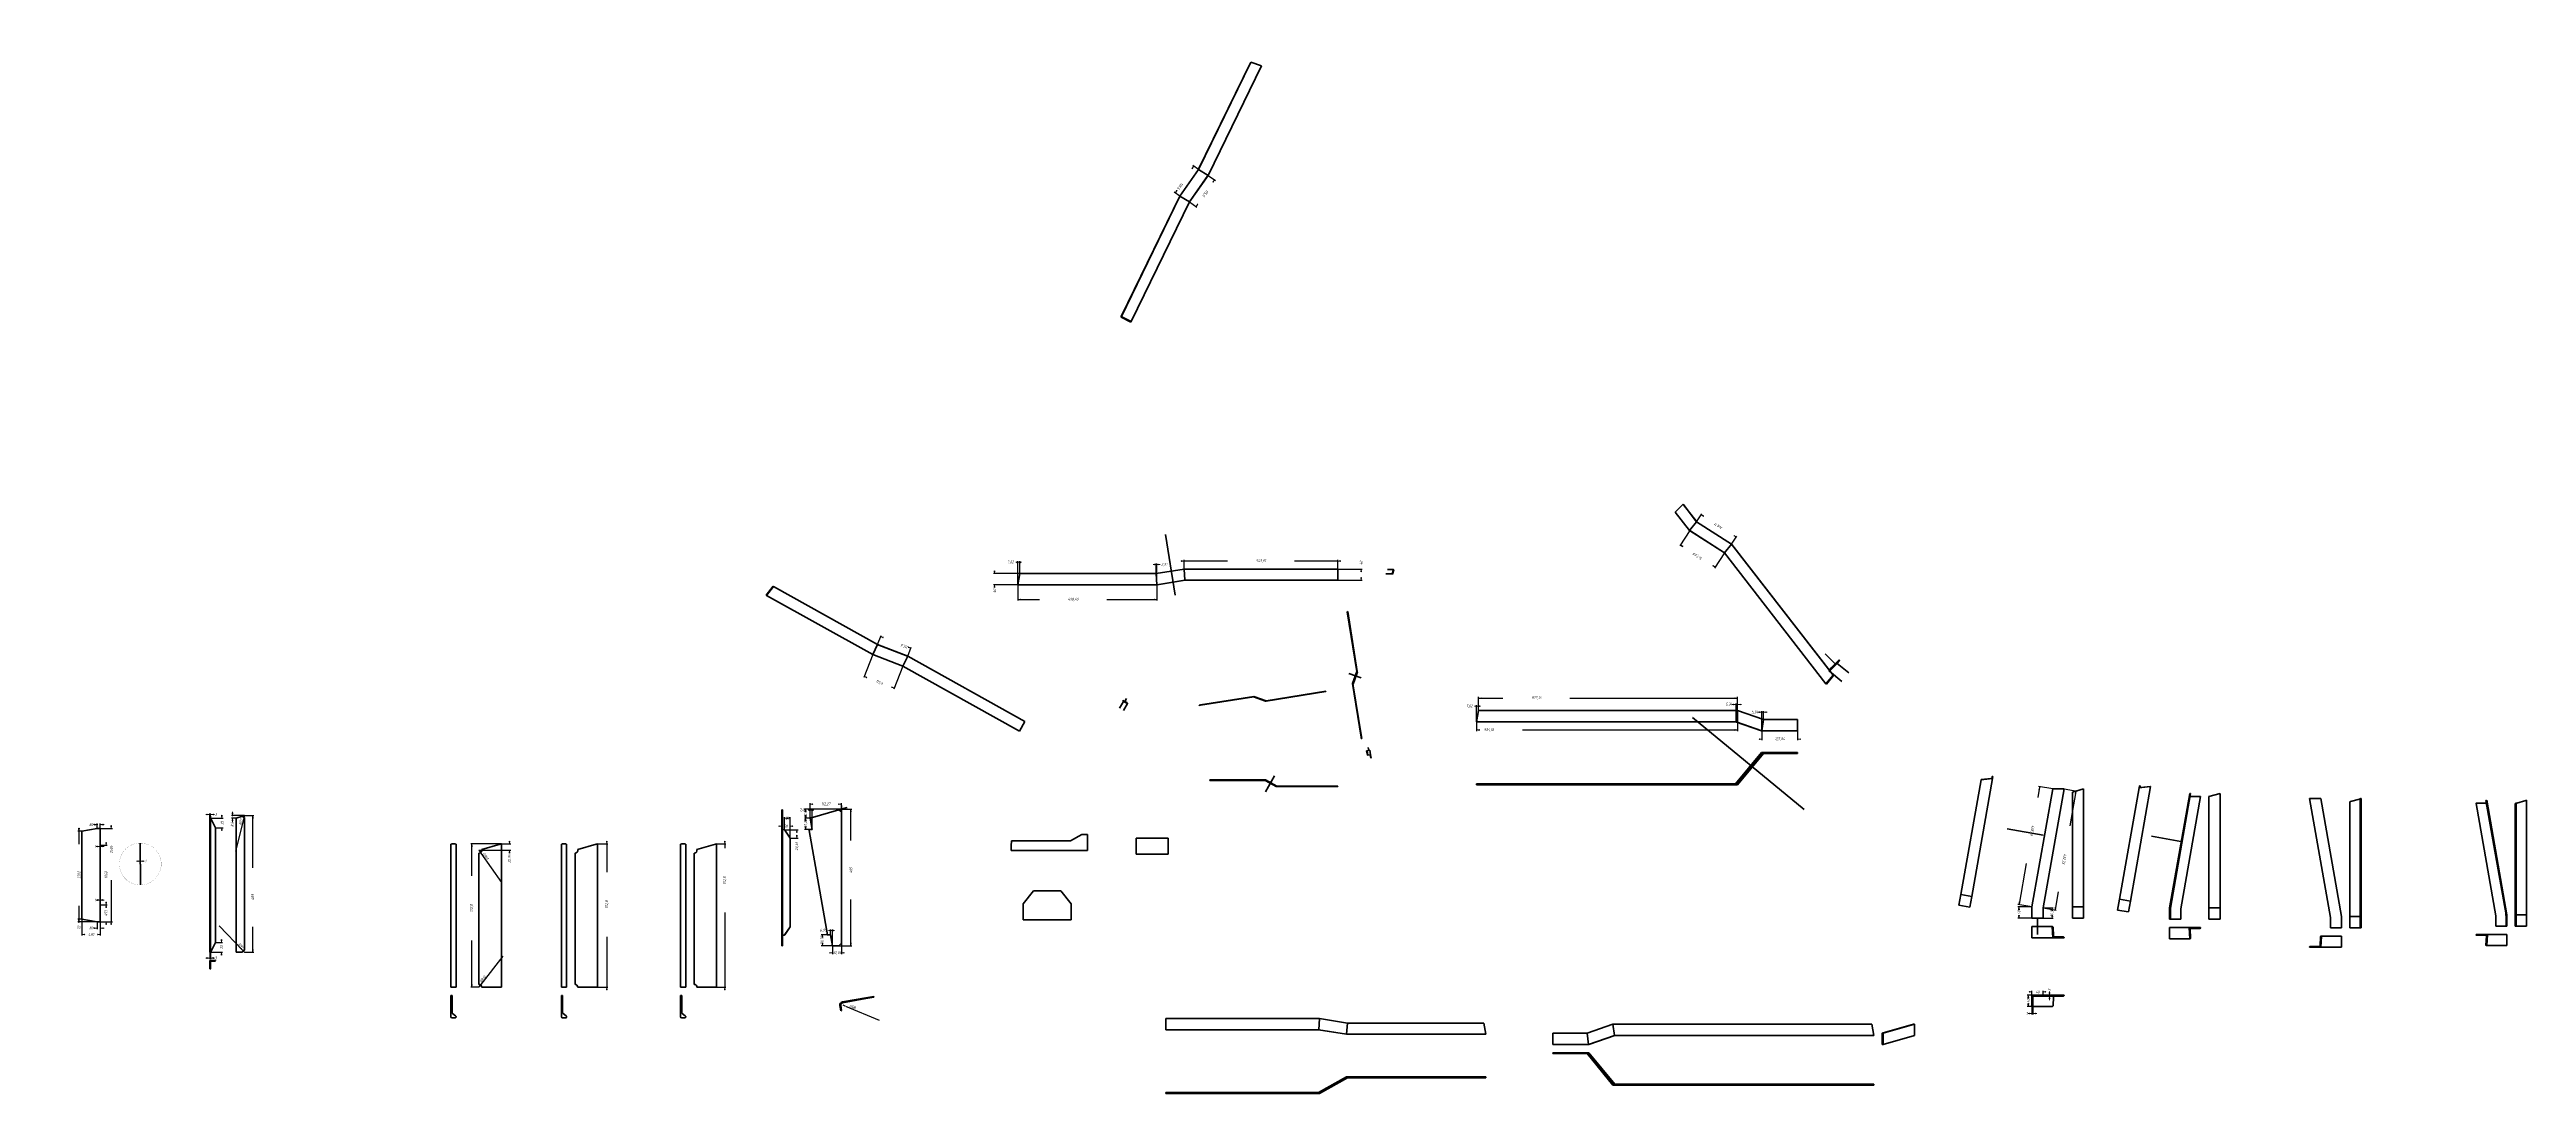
# Model space of a CAD drawing. Header units: millimetres. Extents: x 0 to 4434, y -229 to 1640.
import ezdxf

# ---------------------------------------------------------------- set-up
doc = ezdxf.new("R2010")
doc.units = ezdxf.units.MM
for name, pattern in [('K5LT_BASIC', [0]), ('K5LT_THIN', [0]), ('K5LT_THIN_INCLUDED_TO_HATCHING', [0])]:
    doc.linetypes.add(name, pattern=pattern)
doc.layers.add('Системный слой', color=7, linetype='Continuous')
doc.layers.add('Системный слой (1)', color=7, linetype='Continuous', true_color=0x909090)
doc.styles.add('KDIMTEXTSTYLE', font='GOST_AU.SHX', dxfattribs={"width": 0.96, "oblique": 15, "height": 5})
doc.dimstyles.new('KDIMSTYLE (0.07)', dxfattribs={"dimtxt": 5, "dimasz": 1, "dimexe": 2, "dimexo": 0, "dimgap": 1, "dimtad": 1, "dimlfac": 15, "dimtxsty": 'KDIMTEXTSTYLE', "dimsah": 1, "dimcen": 0, "dimdle": 1, "dimadec": 0, "dimazin": 0, "dimtfac": 0.667, "dimtmove": 0, "dimatfit": 3, "dimfxl": 1, "dimtvp": 1, "dimtolj": 1, "dimtzin": 0, "dimarcsym": 0})
doc.dimstyles.new('KDIMSTYLE (0.50)', dxfattribs={"dimtxt": 5, "dimasz": 1, "dimexe": 2, "dimexo": 0, "dimgap": 1, "dimtad": 1, "dimlfac": 2, "dimtxsty": 'KDIMTEXTSTYLE', "dimsah": 1, "dimcen": 0, "dimdle": 1, "dimadec": 0, "dimazin": 0, "dimtfac": 0.667, "dimtmove": 0, "dimatfit": 3, "dimfxl": 1, "dimtvp": 1, "dimtolj": 1, "dimtzin": 0, "dimarcsym": 0})
pattern_1 = [(45, (0, 0), (-2.121320343559642, 2.121320343559643), [])]
pattern_2 = [(45, (0, 0), (-0.7071067811865475, 0.7071067811865476), [])]

# ---------------------------------------------------------------- blocks, each defined once
blk = doc.blocks.new('KDIMARROW_01')
at = {"layer": 'Системный слой'}
blk.add_hatch(color=0, dxfattribs=at).paths.add_polyline_path([(-5, -0.6582624912261956), (0, 0), (-5, 0.658262491226197), (-4.5, 5.51091059616309e-16)])
at = {"layer": 'Системный слой', "color": 0, "linetype": 'K5LT_THIN', "lineweight": 18}
for p, q in [((-4.5, 5.51091059616309e-16), (-5, 0.658262491226197)), ((-5, 0.658262491226197), (0, 0)), ((0, 0), (-5, -0.6582624912261956)), ((-5, -0.6582624912261956), (-4.5, 5.51091059616309e-16))]:
    blk.add_line(p, q, dxfattribs=at)
at = {"layer": 'Системный слой (1)', "color": 0, "linetype": 'K5LT_THIN', "lineweight": 18}
blk.add_line((0, 0), (-1, 0), dxfattribs=at)
blk = doc.blocks.new('KDIMARROW_02')
at = {"layer": 'Системный слой'}
blk.add_hatch(color=0, dxfattribs=at).paths.add_polyline_path([(4.5, -5.51091059616309e-16), (5, 0.6582624912261956), (0, 0), (5, -0.658262491226197)])
at = {"layer": 'Системный слой', "color": 0, "linetype": 'K5LT_THIN', "lineweight": 18}
for p, q in [((5, 0.6582624912261956), (0, 0)), ((0, 0), (5, -0.658262491226197)), ((0, 0), (7, -8.572527594031472e-16)), ((4.5, -5.51091059616309e-16), (5, 0.6582624912261956)), ((5, -0.658262491226197), (4.5, -5.51091059616309e-16))]:
    blk.add_line(p, q, dxfattribs=at)
at = {"layer": 'Системный слой (1)', "color": 0, "linetype": 'K5LT_THIN', "lineweight": 18}
blk.add_line((0, 0), (-1, 0), dxfattribs=at)

msp = doc.modelspace()

# ---------------------------------------------------------------- hatches: boundary and pattern name
at = {"layer": 'Системный слой (1)'}
h = msp.add_hatch(dxfattribs=at)
h.set_pattern_fill('', angle=45, style=0, pattern_type=0)
h.set_pattern_definition(pattern_2)
h.paths.add_polyline_path([(2403.167740478206, 701.3987304911584), (2403.931082773637, 701.1593384695593), (2406.325002989627, 708.7927614238752), (2405.561660694195, 709.0321534454743)])
h = msp.add_hatch(dxfattribs=at)
h.set_pattern_fill('', angle=45, style=0, pattern_type=0)
h.set_pattern_definition(pattern_1)
h.paths.add_polyline_path([(3204.464545657283, 546.4563482576328), (3203.412802512535, 547.5263990829477), (3188.877855350811, 533.0991556033924), (3189.92959849556, 532.0291047780773)])
h = msp.add_hatch(dxfattribs=at)
h.set_pattern_fill('', angle=45, style=0, pattern_type=0)
h.set_pattern_definition(pattern_2)
h.paths.add_polyline_path([(1928.125477471929, 470.2240594944352), (1928.489317520245, 470.936545767108), (1921.298073788696, 474.615164415019), (1920.93423374038, 473.9026781423461)])
h = msp.add_hatch(dxfattribs=at)
h.set_pattern_fill('', angle=45, style=0, pattern_type=0)
h.set_pattern_definition(pattern_2)
h.paths.add_polyline_path([(2359.087983785136, 376.7925287500879), (2359.983850816306, 376.9688235431124), (2358.353855304018, 384.8030715172935), (2357.457988272848, 384.6267767242689)])
h = msp.add_hatch(dxfattribs=at)
h.set_pattern_fill('', angle=45, style=0, pattern_type=0)
h.set_pattern_definition(pattern_1)
h.paths.add_polyline_path([(1461.189284633759, -58.87479470422485), (1460.929859435191, -57.3973988309572), (1419.112815043273, -64.7403156761795), (1417.16216339731, -65.48527081315356), (1415.629765812532, -66.90363523817499), (1414.736490172232, -68.79097692171999), (1414.611086287706, -70.87526909551562), (1414.646922569372, -71.10865960624167), (1416.289948826966, -80.4655001369367), (1417.767344700233, -80.20607493836926), (1416.124318442639, -70.84923440767423), (1416.213609214389, -69.07383947750228), (1417.063360218639, -67.51245444146039), (1418.505745632051, -66.47345284416693), (1419.372240241839, -66.21771154944733)])

# ---------------------------------------------------------------- linework, layer by layer
at = {"layer": 'Системный слой (1)', "color": 5, "linetype": 'K5LT_BASIC', "lineweight": 60, "true_color": 0x0000ff}
for p, q in [((2056.216823671211, 1424.447772260472), (2149.581836893074, 1616.304322160825)), ((2056.51445194134, 1424.872267227427), (2150.080991663232, 1617.142935625436)), ((2073.741749150663, 1414.604868145482), (2169.217783381254, 1610.799372848447)), ((2150.080991663232, 1617.142935625436), (2149.581836893074, 1616.304322160825)), ((2169.217783381254, 1610.799372848447), (2150.080991663232, 1617.142935625436)), ((2023.331899302434, 1377.545356447583), (2056.51445194134, 1424.872267227427)), ((2056.51445194134, 1424.872267227427), (2073.741749150663, 1414.604868145482)), ((2023.030446539141, 1377.1130024975), (1917.923525085336, 1161.127906743748)), ((2023.331899302434, 1377.545356447583), (1918.422679855494, 1161.966520208359)), ((2023.331899302434, 1377.545356447583), (2023.030446539141, 1377.1130024975)), ((2040.559196511757, 1367.277957365637), (2023.331899302434, 1377.545356447583)), ((2040.555372018593, 1367.27009838251), (2073.44029638737, 1414.172514195399)), ((2040.559196511757, 1367.277957365637), (2073.741749150663, 1414.604868145482)), ((2073.741749150663, 1414.604868145482), (2073.44029638737, 1414.172514195399)), ((2040.559196511757, 1367.277957365637), (1936.216878447054, 1152.864051538528)), ((1918.422679855494, 1161.966520208359), (1917.923525085336, 1161.127906743748)), ((1917.923525085336, 1161.127906743748), (1935.717723676896, 1152.025438073918)), ((1936.216878447054, 1152.864051538528), (1918.422679855494, 1161.966520208359)), ((1935.717723676896, 1152.025438073918), (1936.216878447054, 1152.864051538528)), ((2909.838520093077, 811.9479297561198), (2923.961052789043, 825.9658147532679)), ((2935.188787260016, 779.2774640662127), (2909.838520093077, 811.9479297561198)), ((2948.264181792998, 794.6448611296856), (2923.961052789043, 825.9658147532679)), ((2923.961052789043, 825.9658147532679), (2924.845257632968, 825.2111549114978)), ((2948.86122739761, 794.2602812564534), (2924.845257632968, 825.2111549114978)), ((2014.617829836206, 663.2956209922805), (1997.30555705662, 771.5855372237916)), ((2935.188787260016, 779.2774640662127), (2948.264181792998, 794.6448611296856)), ((2935.79910674737, 778.8757773148608), (2935.188787260016, 779.2774640662127)), ((2935.188787260016, 779.2774640662127), (2997.867596234278, 738.9036496984419)), ((2935.79910674737, 778.8757773148608), (2997.880870117023, 738.8865428203209)), ((2948.264181792998, 794.6448611296856), (3010.94299076726, 754.2710467619148)), ((3010.94299076726, 754.2710467619148), (2997.867596234278, 738.9036496984419)), ((3011.553310254614, 753.8693600105629), (3010.94299076726, 754.2710467619148)), ((3010.94299076726, 754.2710467619148), (3192.537842167145, 520.2384693908526)), ((3011.553310254614, 753.8693600105629), (3193.422047011071, 519.4838095490826)), ((2030.809714998288, 709.876604899343), (1980.809714998288, 701.8831215806492)), ((2030.809714998288, 709.876604899343), (2032.292716981596, 689.876604899343)), ((2030.809714998288, 709.876604899343), (2305.767190600734, 709.8766048993431)), ((2305.767190600734, 709.8766048993431), (2305.767190600734, 689.8766048993431)), ((2997.867596234278, 738.9036496984419), (3179.793193427466, 504.4448196563125)), ((1282.580984127621, 663.4081524170568), (1294.999554940271, 679.3828034629258)), ((1283.431631140139, 662.9338896709165), (1295.850201952788, 678.9085407167855)), ((1294.999554940271, 679.3828034629258), (1295.850201952788, 678.9085407167855)), ((1482.181548896566, 575.0228925063794), (1295.850201952788, 678.9085407167855)), ((1733.04662219077, 681.8831215806488), (1736.558817312721, 701.8831215806493)), ((1982.292716981596, 681.8831215806492), (1733.04662219077, 681.8831215806488)), ((1980.809714998288, 701.8831215806492), (1736.558817312721, 701.8831215806493)), ((1982.292716981596, 681.8831215806492), (1980.809714998288, 701.8831215806492)), ((2032.292716981596, 689.876604899343), (1982.292716981596, 681.8831215806492)), ((1982.809901235279, 681.8831215806492), (1982.292716981596, 681.8831215806492)), ((2032.809901235279, 689.876604899343), (1982.809901235279, 681.8831215806492)), ((2032.292716981596, 689.876604899343), (2305.767190600734, 689.8766048993431)), ((2403.931082773637, 701.1593384695594), (2391.862397169136, 701.4568122000721)), ((2403.167740478206, 701.3987304911582), (2391.940904391412, 701.6754539821859)), ((2405.561660694195, 709.0321534454743), (2394.678776600515, 709.3003990718976)), ((2405.561660694195, 709.0321534454743), (2403.167740478206, 701.3987304911582)), ((2403.167740478206, 701.3987304911582), (2403.931082773637, 701.1593384695594)), ((2403.931082773637, 701.1593384695594), (2406.325002989627, 708.7927614238752)), ((2406.325002989627, 708.7927614238752), (2405.561660694195, 709.0321534454743)), ((1282.580984127621, 663.4081524170568), (1283.431631140139, 662.9338896709165)), ((1473.57365724085, 556.9236667132506), (1283.431631140139, 662.9338896709165)), ((2322.960363511093, 633.6869057642001), (2323.750332072566, 633.8131977745687)), ((2340.072867941107, 526.6465595987431), (2322.960363511093, 633.6869057642001)), ((2340.895085112247, 526.5711334821069), (2323.750332072566, 633.8131977745687)), ((1473.57365724085, 556.9236667132506), (1482.181548896566, 575.0228925063794)), ((1527.466174805794, 536.0287737842999), (1473.57365724085, 556.9236667132506)), ((1535.617963090471, 554.3822917034114), (1481.725445525526, 575.2771846323618)), ((1536.074066461511, 554.127999577429), (1482.181548896566, 575.0228925063794)), ((1536.074066461511, 554.127999577429), (1527.466174805794, 536.0287737842999)), ((1527.466174805794, 536.0287737842999), (1736.091270995996, 419.7136517924174)), ((1535.617963090471, 554.3822917034114), (1536.074066461511, 554.127999577429)), ((1536.074066461511, 554.127999577429), (1745.830498338452, 437.1821219822178)), ((3196.145328931673, 540.3127773431698), (3178.533520341096, 558.0560633457372)), ((3184.647885803385, 527.956078835735), (3188.877855350811, 533.0991556033922)), ((3200.096652461575, 541.145574795415), (3185.800219014328, 527.0083320664418)), ((3203.412802512535, 547.5263990829477), (3188.877855350811, 533.0991556033922)), ((3188.877855350811, 533.0991556033922), (3189.92959849556, 532.0291047780773)), ((3189.92959849556, 532.0291047780773), (3204.464545657284, 546.4563482576328)), ((3200.096652461575, 541.145574795415), (3204.464545657284, 546.4563482576328)), ((3200.096652461575, 541.145574795415), (3220.664597583394, 524.229284129577)), ((3204.464545657284, 546.4563482576328), (3203.412802512535, 547.5263990829477)), ((2177.439390891093, 473.5616466493579), (2284.681455183555, 490.7063996890394)), ((2177.51481700773, 474.3838638204979), (2284.555163173187, 491.4963682505133)), ((2284.555163173187, 491.4963682505133), (2284.681455183555, 490.7063996890394)), ((2347.739493024803, 515.2060459795246), (2325.694374067525, 523.1217382014856)), ((2340.072867941107, 526.6465595987431), (2332.259446741049, 504.8862643537216)), ((2332.259446741049, 504.8862643537216), (2347.521764332706, 409.4190131994915)), ((2333.081663912189, 504.8108382370852), (2332.259446741049, 504.8862643537216)), ((2340.895085112247, 526.5711334821069), (2333.081663912189, 504.8108382370852)), ((2333.081663912189, 504.8108382370852), (2348.31173289418, 409.5453052098602)), ((2341.001984610596, 525.9024669315754), (2333.188563410538, 504.1421716865538)), ((2340.072867941107, 526.6465595987431), (2340.895085112247, 526.5711334821069)), ((2340.895085112247, 526.5711334821069), (2341.001984610596, 525.9024669315754)), ((3192.537842167145, 520.2384693908526), (3179.793193427466, 504.4448196563125)), ((3180.677398271391, 503.6901598145424), (3179.793193427466, 504.4448196563125)), ((3193.422047011071, 519.4838095490826), (3180.677398271391, 503.6901598145424)), ((3185.800219014328, 527.0083320664418), (3184.647885803385, 527.956078835735)), ((3185.800219014328, 527.0083320664418), (3189.92959849556, 532.0291047780773)), ((3185.800219014328, 527.0083320664418), (3207.96030794792, 508.7825684638439)), ((3192.537842167145, 520.2384693908526), (3193.422047011071, 519.4838095490826)), ((1922.207453791896, 473.1928174960525), (1915.416318237685, 461.0121028651824)), ((1921.298073788695, 474.615164415019), (1920.93423374038, 473.902678142346)), ((1920.93423374038, 473.902678142346), (1922.207453791896, 473.1928174960525)), ((1920.93423374038, 473.902678142346), (1928.125477471929, 470.2240594944351)), ((1928.489317520245, 470.936545767108), (1921.298073788695, 474.615164415019)), ((1929.335508386443, 469.5494288004016), (1922.207453791896, 473.1928174960525)), ((1929.335508386443, 469.5494288004016), (1922.403706313605, 457.1164119281999)), ((1924.89369565447, 472.7758550910636), (1927.861708687687, 478.5779528791558)), ((1928.125477471929, 470.2240594944351), (1928.489317520245, 470.936545767108)), ((1928.125477471929, 470.2240594944351), (1929.335508386443, 469.5494288004016)), ((1928.489317520245, 470.936545767108), (1929.724823436332, 470.2477119500087)), ((1929.724823436332, 470.2477119500087), (1929.335508386443, 469.5494288004016)), ((2057.670320062606, 466.5165964182127), (2060.287270608478, 466.9349674288982)), ((2057.670320062606, 466.5165964182127), (2057.796612072974, 465.7266278567388)), ((2057.796612072974, 465.7266278567388), (2060.413562618847, 466.1449988674244)), ((2155.754521762708, 482.1972850205556), (2060.287270608478, 466.9349674288982)), ((2060.287270608478, 466.9349674288982), (2060.413562618847, 466.1449988674244)), ((2155.679095646072, 481.3750678494156), (2060.413562618847, 466.1449988674244)), ((2176.770724340562, 473.4547471510094), (2155.010429095541, 481.2681683510671)), ((2155.679095646072, 481.3750678494156), (2155.754521762708, 482.1972850205556)), ((2177.439390891093, 473.5616466493579), (2155.679095646072, 481.3750678494156)), ((2177.51481700773, 474.3838638204979), (2155.754521762708, 482.1972850205556)), ((2177.439390891093, 473.5616466493579), (2176.770724340562, 473.4547471510094)), ((2177.51481700773, 474.3838638204979), (2177.439390891093, 473.5616466493579)), ((2557.868150950126, 456.7906622937394), (2554.355955828175, 436.7906622937394)), ((3021.447458305715, 456.7906622937389), (2557.868150950126, 456.7906622937394)), ((2941.063247368557, 444.1157613560777), (3140.985474140829, 279.6879355032252)), ((3018.778326749853, 436.7906622937389), (3021.447458305715, 456.7906622937389)), ((3067.697458305715, 440.6658769784443), (3021.447458305715, 456.7906622937389)), ((1745.830498338452, 437.1821219822178), (1736.091270995996, 419.7136517924174)), ((2347.521764332706, 409.4190131994915), (2348.31173289418, 409.5453052098602)), ((2347.940135343392, 406.8020626536188), (2347.521764332706, 409.4190131994915)), ((2347.940135343392, 406.8020626536188), (2348.730103904866, 406.9283546639874)), ((2348.730103904866, 406.9283546639874), (2348.31173289418, 409.5453052098602)), ((3018.778326749853, 436.7906622937389), (2554.355955828175, 436.7906622937394)), ((3064.330199154321, 420.6658769784443), (3018.080199154321, 436.7906622937389)), ((3065.028326749853, 420.6658769784443), (3018.778326749853, 436.7906622937389)), ((3065.028326749853, 420.6658769784443), (3064.330199154321, 420.6658769784443)), ((3067.697458305715, 440.6658769784443), (3065.028326749853, 420.6658769784443)), ((3065.028326749853, 420.6658769784443), (3128.947458305715, 420.6658769784443)), ((3067.697458305715, 440.6658769784443), (3128.947458305715, 440.6658769784443)), ((3128.947458305715, 440.6658769784443), (3128.947458305715, 420.6658769784443)), ((2358.353855304018, 384.8030715172934), (2357.457988272848, 384.6267767242689)), ((2357.457988272848, 384.6267767242689), (2359.087983785136, 376.792528750088)), ((2363.42976617628, 385.6145556949855), (2358.353855304018, 384.8030715172934)), ((2359.983850816306, 376.9688235431125), (2358.353855304018, 384.8030715172934)), ((2363.906820533129, 377.5629145732998), (2359.087983785136, 376.792528750088)), ((2359.087983785136, 376.792528750088), (2359.983850816306, 376.9688235431125)), ((2364.691633520134, 377.7214551933343), (2359.983850816306, 376.9688235431125)), ((2361.441895713831, 385.2088136061394), (2360.56610890093, 390.6869435901782)), ((2363.42976617628, 385.6145556949855), (2364.691633520134, 377.7214551933343)), ((2364.691633520134, 377.7214551933343), (2363.906820533129, 377.5629145732998)), ((2363.906820533129, 377.5629145732998), (2364.87709140038, 371.4937778242344)), ((2364.691633520134, 377.7214551933343), (2365.667059961853, 371.620069834603)), ((3064.330199154321, 381.665876978444), (3018.080199154321, 325.4320677660523)), ((3066.999330710184, 381.665876978444), (3020.749330710184, 325.4320677660523)), ((3067.697458305715, 380.1658769784437), (3021.447458305715, 323.9320677660523)), ((3064.330199154321, 381.665876978444), (3066.999330710184, 381.665876978444)), ((3066.999330710184, 381.665876978444), (3067.697458305715, 380.1658769784437)), ((3066.999330710184, 381.665876978444), (3128.947458305715, 381.665876978444)), ((3067.697458305715, 380.1658769784437), (3128.947458305715, 380.1658769784437)), ((3128.947458305715, 381.665876978444), (3128.947458305715, 380.1658769784437)), ((2076.678963236748, 332.6157216913599), (2076.678963236748, 331.8157216913598)), ((2076.678963236748, 332.6157216913599), (2078.083841285528, 332.6157216913599)), ((2076.678963236748, 331.8157216913598), (2078.083841285528, 331.8157216913598)), ((2078.083841285528, 332.6157216913599), (2078.083841285528, 331.8157216913598)), ((2175.991074061229, 332.6157216913596), (2078.083841285528, 332.6157216913599)), ((2175.784200359755, 331.8157216913593), (2078.083841285528, 331.8157216913598)), ((2175.784200359755, 331.8157216913593), (2175.991074061229, 332.6157216913596)), ((2195.784200359755, 320.6650860184738), (2175.784200359755, 331.8157216913593)), ((2175.991074061229, 332.6157216913596), (2176.584274854552, 332.6157216913595)), ((2195.991074061229, 321.4650860184741), (2175.991074061229, 332.6157216913596)), ((2176.252301560245, 311.216879308826), (2192.372685936964, 340.1307185725685)), ((2196.584274854552, 321.465086018474), (2176.584274854552, 332.6157216913595)), ((2195.991074061229, 321.4650860184741), (2195.784200359755, 320.6650860184738)), ((2195.784200359755, 320.6650860184738), (2305.767190600734, 320.6650860184738)), ((2195.991074061229, 321.4650860184741), (2305.767190600734, 321.4650860184739)), ((2305.767190600734, 321.4650860184739), (2305.767190600734, 320.6650860184738)), ((2554.355955828175, 323.932067766051), (2554.355955828175, 325.432067766051)), ((2557.868150950126, 325.432067766051), (2554.355955828175, 325.432067766051)), ((2557.868150950126, 323.932067766051), (2554.355955828175, 323.932067766051)), ((3020.749330710184, 325.4320677660523), (2557.868150950126, 325.432067766051)), ((2557.868150950126, 325.432067766051), (2557.868150950126, 323.932067766051)), ((3021.447458305715, 323.9320677660523), (2557.868150950126, 323.932067766051)), ((3021.447458305715, 323.9320677660523), (3020.749330710184, 325.4320677660523)), ((3421.226205468426, 127.5838485597995), (3457.301738399309, 333.0139666384385)), ((3440.924771843465, 124.1245881232072), (3478.007410519453, 335.2896139170225)), ((3478.007410519453, 335.2896139170225), (3457.301738399309, 333.0139666384385)), ((3457.301738399309, 333.0139666384385), (3457.316925396348, 333.1004481493533)), ((3458.382582996433, 333.3871935351122), (3474.947120692547, 335.2077113579791)), ((3476.545607092674, 335.6378294366176), (3477.031590997912, 338.4052377858914)), ((3478.614890401001, 338.7488743536148), (3478.007410519453, 335.2896139170225)), ((3478.097248597997, 338.6919831716501), (3478.614890401001, 338.7488743536148)), ((3548.506658348448, 105.232159273552), (3585.589297024435, 316.3971850673672)), ((3568.506658348448, 103.4893958679862), (3605.895343281022, 316.3971850673672)), ((3605.895343281022, 316.3971850673672), (3585.589297024435, 316.3971850673672)), ((3640.895343281022, 316.3971850673672), (3620.895343281022, 310.662277352191)), ((3620.895343281022, 105.232159273552), (3620.895343281022, 310.662277352191)), ((3640.895343281022, 105.232159273552), (3640.895343281022, 316.3971850673672)), ((3705.148441450573, 119.1503383930129), (3740.141335705469, 318.415430677837)), ((3724.847007825612, 115.6910779564205), (3760.847007825612, 320.6910779564209)), ((3740.141335705469, 318.415430677837), (3740.748815587017, 321.8746911144294)), ((3760.847007825612, 320.6910779564209), (3740.141335705469, 318.415430677837)), ((3740.748815587017, 321.8746911144294), (3741.266457390021, 321.9315822963937)), ((3742.27136700195, 321.8724016384935), (3741.785383096712, 319.1049932892197)), ((3743.292747514607, 319.0162223023689), (3759.857285210722, 320.8367401252362)), ((3760.847007825612, 320.6910779564209), (3759.958720721595, 320.847069838102)), ((286.8320054488477, 267.7817436853322), (286.8320054488477, 265.2464744306916)), ((286.8320054488477, 267.7817436853322), (288.3320054488477, 267.7817436853323)), ((288.3320054488477, 265.2823728155537), (288.3320054488477, 267.7817436853323)), ((345.4675895130647, 267.7817436853322), (333.8320054488495, 264.4452936443097)), ((1310.498686836695, 278.8663474640069), (1310.498686836695, 275.2445342430917)), ((1311.998686836695, 278.8663474640069), (1310.498686836695, 278.8663474640069)), ((1311.998686836695, 275.2445342430917), (1310.498686836695, 275.2445342430917)), ((1310.498686836695, 275.2445342430917), (1310.498686836695, 40.24453424309172)), ((1311.998686836695, 278.8663474640069), (1311.998686836695, 275.2445342430917)), ((1311.998686836695, 275.2445342430917), (1311.998686836695, 40.24453424309172)), ((1361.361164217128, 264.148516542419), (1412.688340355083, 278.8663474640069)), ((1412.688340355083, 278.8663474640069), (1427.587896642127, 283.1387264791704)), ((1412.688340355083, 278.8663474640069), (1417.494648834774, 275.2445342430917)), ((1417.494648834774, 275.2445342430917), (1417.494648834774, 286.7445342430917)), ((1417.494648834774, 275.2445342430917), (1417.494648834774, 40.24453424309172)), ((3794.895944560537, 103.3898012615066), (3830.895944560537, 308.3898012615066)), ((3796.395944560537, 103.2590940060892), (3832.368542742526, 308.1030558757481)), ((3814.895944560537, 101.6470378559408), (3850.220062715648, 302.79826623921)), ((3831.388408719913, 308.3033197505919), (3830.895944560537, 308.3898012615066)), ((3832.368584351468, 308.1311913470018), (3831.388408719913, 308.3033197505919)), ((3849.255115690074, 303.0850116249689), (3833.010278684804, 303.085011624969)), ((3885.221296982277, 308.3898012615066), (3865.221296982278, 302.6548935463306)), ((3865.221296982278, 103.3898012615066), (3865.221296982278, 302.6548935463306)), ((3885.221296982278, 103.3898012615066), (3885.221296982277, 308.3898012615066)), ((4082.707461583474, 86.3095026334181), (4045.3187766509, 299.2172918327992)), ((4045.3187766509, 299.2172918327992), (4065.624822907487, 299.2172918327992)), ((4102.707461583474, 88.05226603898399), (4065.624822907487, 299.2172918327992)), ((4117.707461583483, 293.482384117623), (4118.707461583483, 293.7691295033819)), ((4117.707461583483, 88.00869695384483), (4117.707461583483, 293.482384117623)), ((4118.707461583483, 293.7691295033819), (4134.707461583483, 298.3570556755226)), ((4134.707461583483, 298.3570556755226), (4136.207461583483, 298.787173754161)), ((4136.207461583483, 298.787173754161), (4137.207461583483, 299.0739191399197)), ((4136.207461583483, 86.39664080369636), (4136.207461583483, 298.787173754161)), ((4137.207461583483, 299.0739191399197), (4137.707461583483, 299.2172918327992)), ((4137.707461583483, 86.3095026334181), (4137.707461583483, 299.2172918327992)), ((4378.625064462023, 89.39201553032575), (4343.300946306912, 290.543243913595)), ((4344.265893332486, 290.8299892993539), (4360.510730337756, 290.829989299354)), ((4361.152424671092, 295.8761690213868), (4362.132600302647, 296.0482974249769)), ((4397.125064462023, 91.00407168047417), (4361.152466280034, 295.8480335501331)), ((4362.132600302647, 296.0482974249769), (4362.625064462023, 296.1347789358916)), ((4398.625064462023, 91.13477893589157), (4362.625064462023, 296.1347789358916)), ((4413.625064462024, 290.3998712207157), (4414.125064462024, 290.543243913595)), ((4413.625064462024, 89.3920155303258), (4413.625064462024, 290.3998712207157)), ((4414.125064462024, 290.543243913595), (4415.125064462024, 290.829989299354)), ((4415.125064462024, 290.829989299354), (4416.625064462024, 291.2601073779921)), ((4415.125064462024, 89.47915370060406), (4415.125064462024, 290.829989299354)), ((4416.625064462024, 291.2601073779921), (4432.625064462024, 295.8480335501331)), ((4432.625064462024, 295.8480335501331), (4432.723184510858, 295.8761690213868)), ((4433.625064462023, 296.1347789358916), (4432.723184510858, 295.8761690213868)), ((4433.625064462024, 296.0482974249769), (4433.625064462023, 296.1347789358916)), ((4433.625064462024, 91.09120985075242), (4433.625064462024, 296.0482974249769)), ((85.4241188430774, 245.8978526624454), (58.09078550974406, 241.0978526624453)), ((58.09078550974406, 241.0978526624453), (58.09078550974404, 83.63118599577868)), ((90.75745217641072, 245.8978526624454), (85.4241188430774, 245.8978526624454)), ((90.75745217641072, 215.6978526624454), (90.75745217641072, 245.8978526624454)), ((286.8320054488477, 265.2464744306916), (287.8320054488478, 265.2464744306916)), ((286.8320054488477, 265.2464744306916), (286.8320054488476, 27.74647443068335)), ((288.3320054488477, 265.2823728155537), (288.3320054488477, 27.71057604581983)), ((289.332005448848, 262.3864701148977), (288.3320054488479, 264.4452936443097)), ((296.3320054488479, 247.9747054090155), (289.332005448848, 262.3864701148977)), ((296.8320054488479, 246.9452936443099), (296.3320054488479, 247.9747054090155)), ((296.8320054488479, 246.9452936443099), (296.8320054488479, 41.74647443068335)), ((333.8320054488495, 264.4452936443097), (333.8320054488495, 24.24647443068335)), ((348.8320054488488, 265.2464744306916), (348.8320054488584, 27.74647443068335)), ((1315.998686836695, 242.6025015173614), (1325.498686836695, 228.5672407213187)), ((1325.498686836695, 228.5672407213187), (1325.498686836695, 69.7171046193364)), ((1359.498686836696, 243.0857130952372), (1364.893373811055, 244.0329999835084)), ((1392.428537714656, 55.42241862472639), (1359.605968208356, 242.3430763187938)), ((1361.361164217128, 264.148516542419), (1364.893373811055, 244.0329999835084)), ((1721.901384873703, 223.4154851235559), (1721.466868461738, 214.4387281059926)), ((1721.901384873703, 223.4154851235559), (1827.666868461728, 223.4154851235558)), ((1827.666868461728, 223.4154851235558), (1847.666868461728, 235.0154851235565)), ((1847.666868461728, 235.0154851235565), (1857.666868461728, 235.0154851235566)), ((1857.666868461728, 235.0154851235566), (1857.666868461728, 206.4154851235562)), ((1945.227273275927, 199.8644337693139), (1945.227273275927, 228.4644337693142)), ((1945.227273275927, 228.4644337693142), (2002.227273275936, 228.4644337693141)), ((2002.227273275936, 228.4644337693141), (2002.227273275936, 199.8644337693138)), ((3568.506658348448, 233.4859554635299), (3503.993853470195, 244.8150333933695)), ((3814.895944560537, 222.6747494588578), (3762.202279507307, 231.9282711267421)), ((90.69078550974405, 109.0311859957787), (90.69078550974405, 215.6978526624454)), ((90.69078550974405, 215.6978526624454), (90.75745217641072, 215.6978526624454)), ((162.4213215396227, 182.0489124210471), (162.4213215396227, 219.5489124210471)), ((162.9213215396227, 182.0489124210471), (162.4213215396227, 182.0489124210471)), ((162.9213215396227, 144.5522459025417), (162.9213215396227, 182.0489124210471)), ((718.5612552100516, 217.4840793341763), (718.5612552100516, -38.34236340329761)), ((720.5612552100515, 218.0575701056939), (725.7057635175976, 218.0575701056939)), ((727.7057635175977, 217.4840962003396), (727.7057635175977, -38.3423634032975)), ((768.705780029828, 201.5877546753414), (768.705780029828, -33.34236340329755)), ((773.5120885095198, 207.9659414544266), (806.7057800298278, 217.4840793341763)), ((806.7057800298278, 217.4840793341763), (808.7057800298278, 218.0575701056939)), ((808.7057800298278, 218.0575701056939), (808.7057800298278, -38.34236340329755)), ((916.4551162116788, 217.4840793341781), (916.4551162116788, -38.34236340329574)), ((918.4551162116787, 218.0575701056958), (923.5996245192248, 218.0575701056958)), ((925.5996245192249, 217.4840962003416), (925.5996245192249, -38.34236340329562)), ((940.5996410314569, 201.5877546753433), (940.5996410314569, -33.34236340329568)), ((945.4059495111487, 207.9659414544284), (978.5996410314567, 217.4840793341781)), ((978.5996410314567, 217.4840793341781), (980.5996410314567, 218.0575701056958)), ((980.5996410314567, 218.0575701056958), (980.5996410314567, -38.34236340329568)), ((1129.614760846968, 217.4840793341795), (1129.614760846968, -38.34236340329443)), ((1131.614760846968, 218.0575701056971), (1136.759269154514, 218.0575701056971)), ((1138.759269154514, 217.4840962003427), (1138.759269154514, -38.34236340329431)), ((1153.759285666747, 201.5877546753446), (1153.759285666747, -33.34236340329437)), ((1158.565594146439, 207.9659414544298), (1191.759285666747, 217.4840793341795)), ((1191.759285666747, 217.4840793341795), (1193.759285666747, 218.0575701056971)), ((1193.759285666747, 218.0575701056971), (1193.759285666747, -38.34236340329437)), ((1721.466868461738, 206.4154851235562), (1721.466868461738, 214.4387281059926)), ((1857.666868461728, 206.4154851235562), (1721.466868461738, 206.4154851235562)), ((2002.227273275936, 199.8644337693138), (1945.227273275927, 199.8644337693139)), ((1761.33242063087, 134.2426243707301), (1742.83242063087, 110.8426243707302)), ((1810.33242063087, 134.2426243707303), (1761.33242063087, 134.2426243707301)), ((1828.83242063087, 110.8426243707304), (1810.33242063087, 134.2426243707303)), ((90.75745217641071, 109.0311859957787), (90.69078550974405, 109.0311859957787)), ((90.75745217641071, 78.83118599577867), (90.75745217641071, 109.0311859957787)), ((1742.83242063087, 110.8426243707302), (1742.832420630871, 82.24262437073006)), ((1828.832420630871, 82.24262437073028), (1828.83242063087, 110.8426243707304)), ((3421.226205468426, 127.5838485597995), (3417.819081902489, 108.1821726982081)), ((3417.819081902489, 108.1821726982081), (3437.517648277528, 104.7229122616159)), ((3421.226205468426, 127.5838485597995), (3440.924771843465, 124.1245881232072)), ((3440.924771843465, 124.1245881232072), (3437.517648277528, 104.7229122616159)), ((3548.506658348448, 105.232159273552), (3548.506658348448, 85.2321592735521)), ((3568.506658348448, 103.4893958679862), (3568.506658348448, 85.2321592735521)), ((3620.895343281022, 105.232159273552), (3620.895343281022, 85.2321592735521)), ((3620.895343281022, 105.232159273552), (3640.895343281022, 105.232159273552)), ((3640.895343281022, 105.232159273552), (3640.895343281022, 85.2321592735521)), ((3705.148441450573, 119.1503383930129), (3701.741317884635, 99.74866253142164)), ((3701.741317884635, 99.74866253142164), (3721.439884259675, 96.28940209482943)), ((3705.148441450573, 119.1503383930129), (3724.847007825612, 115.6910779564205)), ((3724.847007825612, 115.6910779564205), (3721.439884259675, 96.28940209482943)), ((3794.895944560537, 103.3898012615066), (3794.895944560537, 83.38980126150682)), ((3795.395944560537, 103.3462321763674), (3796.395944560537, 103.2590940060892)), ((3796.395944560537, 103.2590940060892), (3797.895944560537, 103.1283867506717)), ((3796.395944560537, 103.2590940060892), (3796.395944560537, 83.38980126150682)), ((3813.895944560537, 101.7341760262191), (3814.895944560537, 101.6470378559408)), ((3814.895944560537, 101.6470378559408), (3814.895944560537, 83.38980126150682)), ((3865.221296982278, 103.3898012615066), (3885.221296982278, 103.3898012615066)), ((3865.221296982278, 103.3898012615066), (3865.221296982278, 83.38980126150682)), ((3885.221296982278, 103.3898012615066), (3885.221296982278, 83.38980126150682)), ((4379.625064462023, 89.47915370060406), (4378.625064462023, 89.39201553032575)), ((4378.625064462023, 89.39201553032575), (4378.625064462023, 71.1347789358918)), ((4397.125064462023, 91.00407168047417), (4395.625064462023, 90.8733644250567)), ((4398.125064462023, 91.09120985075242), (4397.125064462023, 91.00407168047417)), ((4397.125064462023, 91.00407168047417), (4397.125064462023, 71.1347789358918)), ((4398.625064462023, 91.13477893589157), (4398.625064462023, 71.1347789358918)), ((4413.625064462024, 89.3920155303258), (4413.625064462024, 71.1347789358918)), ((4414.125064462024, 89.39201553032575), (4413.625064462024, 89.3920155303258)), ((4415.125064462024, 89.47915370060406), (4415.125064462024, 71.1347789358918)), ((4432.625064462024, 91.00407168047417), (4416.625064462024, 91.00407168047417)), ((4433.625064462024, 91.09120985075242), (4433.625064462024, 71.1347789358918)), ((58.09078550974404, 83.63118599577868), (85.42411884307737, 78.83118599577867)), ((85.42411884307737, 78.83118599577867), (90.75745217641071, 78.83118599577867)), ((1315.498686836695, 54.68765952790216), (1315.498686836695, 54.94857185694013)), ((1325.498686836695, 69.7171046193364), (1315.998686836695, 55.68184382329383)), ((1325.498686836695, 69.45767942076895), (1315.998686836695, 55.42241862472639)), ((1325.498686836695, 69.45767942076895), (1325.498686836695, 69.7171046193364)), ((1397.975368515921, 55.63494641617342), (1392.580681541563, 54.68765952790216)), ((1397.975368515921, 55.63494641617342), (1401.468050620264, 35.74453424309172)), ((1742.832420630871, 82.24262437073006), (1828.832420630871, 82.24262437073028)), ((3548.506658348448, 85.2321592735521), (3568.506658348448, 85.2321592735521)), ((3548.506658348448, 70.23215927355136), (3584.582191279331, 70.23215927355136)), ((3548.506658348448, 70.23215927355136), (3548.506658348448, 50.23215927355136)), ((3548.506658348448, 50.23215927355136), (3585.589297024435, 50.23215927355136)), ((3558.506658348448, 85.2321592735521), (3558.506658348448, 55.7321592735521)), ((3585.589297024435, 50.23215927355136), (3584.582191279331, 70.23215927355136)), ((3584.582191279331, 70.23215927355136), (3585.089842435746, 70.23215927355136)), ((3605.895343281022, 50.23215927355136), (3585.589297024435, 50.23215927355136)), ((3586.15550003583, 69.23215927355113), (3586.961184631913, 53.23215927355113)), ((3588.55967103204, 51.73215927355113), (3604.80450803731, 51.73215927355136)), ((3605.870165637395, 50.73215927355113), (3605.895343281022, 50.23215927355136)), ((3620.895343281022, 85.2321592735521), (3640.895343281022, 85.2321592735521)), ((3794.895944560537, 83.38980126150682), (3795.395944560537, 83.38980126150682)), ((3794.895944560537, 68.38980126150614), (3794.895944560537, 48.38980126150591)), ((3794.895944560537, 68.38980126150614), (3829.888838815433, 68.38980126150614)), ((3794.895944560537, 48.38980126150591), (3830.895944560537, 48.38980126150659)), ((3795.395944560537, 83.38980126150682), (3796.395944560537, 83.38980126150682)), ((3796.395944560537, 83.38980126150682), (3797.895944560537, 83.38980126150682)), ((3797.895944560537, 83.38980126150682), (3813.895944560537, 83.38980126150682)), ((3813.895944560537, 83.38980126150682), (3814.895944560537, 83.38980126150682)), ((3829.888838815433, 68.38980126150614), (3850.19488507202, 68.38980126150591)), ((3830.895944560537, 48.38980126150659), (3829.888838815433, 68.38980126150614)), ((3830.895944560537, 48.38980126150659), (3832.368584351468, 49.29168121267162)), ((3831.388408719913, 48.38980126150591), (3830.895944560537, 48.38980126150659)), ((3831.562858146443, 65.38980126150591), (3832.368542742526, 49.38980126150591)), ((3849.255115690074, 66.88980126150614), (3833.010278684804, 66.88980126150614)), ((3850.19488507202, 68.38980126150591), (3850.220062715648, 67.88980126150591)), ((3865.221296982278, 83.38980126150682), (3885.221296982278, 83.38980126150682)), ((4065.058619896092, 52.05226603898382), (4064.252935300009, 36.05226603898382)), ((4065.624822907487, 33.05226603898404), (4066.631928652591, 53.05226603898404)), ((4066.631928652591, 53.05226603898404), (4066.124277496177, 53.05226603898404)), ((4102.707461583474, 53.05226603898404), (4066.631928652591, 53.05226603898404)), ((4082.707461583474, 86.3095026334181), (4082.707461583474, 68.05226603898404)), ((4102.707461583474, 68.05226603898404), (4082.707461583474, 68.05226603898404)), ((4102.707461583474, 88.05226603898399), (4102.707461583474, 68.05226603898404)), ((4102.707461583474, 53.05226603898404), (4102.707461583474, 33.05226603898404)), ((4117.707461583483, 88.00869695384483), (4117.707461583483, 68.05226603898404)), ((4118.707461583483, 68.05226603898404), (4117.707461583483, 68.05226603898404)), ((4134.707461583483, 87.92155878356652), (4118.707461583483, 87.92155878356652)), ((4134.707461583483, 68.05226603898404), (4118.707461583483, 68.05226603898404)), ((4136.207461583483, 68.05226603898404), (4134.707461583483, 68.05226603898404)), ((4136.207461583483, 86.39664080369636), (4136.207461583483, 68.05226603898404)), ((4137.207461583483, 68.05226603898404), (4136.207461583483, 68.05226603898404)), ((4137.707461583483, 86.3095026334181), (4137.207461583483, 86.3095026334181)), ((4137.707461583483, 68.05226603898404), (4137.207461583483, 68.05226603898404)), ((4137.707461583483, 86.3095026334181), (4137.707461583483, 68.05226603898404)), ((4343.32612395054, 56.13477893589015), (4343.300946306912, 55.63477893589015)), ((4363.632170207127, 56.13477893589038), (4343.32612395054, 56.13477893589015)), ((4344.265893332486, 54.63477893589038), (4360.510730337756, 54.63477893589038)), ((4361.958150876118, 53.13477893589015), (4361.152466280034, 37.13477893589015)), ((4362.625064462023, 36.13477893589084), (4363.632170207127, 56.13477893589038)), ((4398.625064462023, 56.13477893589038), (4363.632170207127, 56.13477893589038)), ((4379.625064462023, 71.1347789358918), (4378.625064462023, 71.1347789358918)), ((4395.625064462023, 71.1347789358918), (4379.625064462023, 71.1347789358918)), ((4397.125064462023, 71.1347789358918), (4395.625064462023, 71.1347789358918)), ((4398.125064462023, 71.1347789358918), (4397.125064462023, 71.1347789358918)), ((4398.625064462023, 71.1347789358918), (4398.125064462023, 71.1347789358918)), ((4398.625064462023, 56.13477893589038), (4398.625064462023, 36.13477893589015)), ((4414.125064462024, 71.1347789358918), (4413.625064462024, 71.1347789358918)), ((4415.125064462024, 71.1347789358918), (4414.125064462024, 71.1347789358918)), ((4416.625064462024, 71.1347789358918), (4415.125064462024, 71.1347789358918)), ((4432.625064462024, 71.1347789358918), (4416.625064462024, 71.1347789358918)), ((4433.625064462024, 71.1347789358918), (4432.625064462024, 71.1347789358918)), ((286.8320054488476, 27.74647443068335), (286.8320054488479, 24.24647443068335)), ((286.8320054488476, 27.74647443068335), (287.8320054488478, 27.74647443068335)), ((286.8320054488479, 24.24647443068335), (288.3320054488478, 24.24647443068335)), ((286.8320054488479, 9.246474430683293), (288.3320054488479, 9.246474430683293)), ((286.8320054488477, -2.389109633531916), (286.8320054488479, 9.246474430683293)), ((288.3320054488478, 24.24647443068335), (288.3320054488477, 27.71057604581983)), ((288.3320054488478, 24.24647443068335), (289.332005448848, 26.30529796009546)), ((288.3320054488479, 9.246474430683293), (296.8320054488479, 9.246474430683293)), ((288.3320054488479, 9.246474430683293), (288.3320054488477, -2.389109633531916)), ((289.332005448848, 26.30529796009546), (296.3320054488479, 40.71706266597761)), ((296.3320054488479, 8.24647443068352), (289.332005448848, 8.24647443068352)), ((296.3320054488479, 40.71706266597761), (296.8320054488479, 41.74647443068335)), ((296.8320054488479, 8.746474430683293), (296.8320054488479, 9.246474430683293)), ((345.3320054488584, 24.24647443068335), (333.8320054488495, 24.24647443068335)), ((1311.998686836695, 40.24453424309172), (1310.498686836695, 40.24453424309172)), ((1310.498686836695, 40.24453424309172), (1310.498686836695, 35.74453424309172)), ((1311.998686836695, 35.74453424309172), (1310.498686836695, 35.74453424309172)), ((1311.998686836695, 40.24453424309172), (1311.998686836695, 35.74453424309172)), ((1401.468050620264, 35.74453424309172), (1412.994648834774, 35.74453424309172)), ((1417.494648834774, 40.24453424309172), (1412.994648834774, 35.74453424309172)), ((4045.343954294528, 33.55226603898382), (4045.3187766509, 33.05226603898404)), ((4045.3187766509, 33.05226603898404), (4065.624822907487, 33.05226603898404)), ((4062.654448899882, 34.55226603898382), (4046.409611894612, 34.55226603898404)), ((4102.707461583474, 33.05226603898404), (4065.624822907487, 33.05226603898404)), ((4362.625064462023, 36.13477893589084), (4361.152424671092, 37.03665888705586)), ((4362.132600302647, 36.13477893589015), (4362.625064462023, 36.13477893589084)), ((4398.625064462023, 36.13477893589015), (4362.625064462023, 36.13477893589084)), ((286.8320054488477, -2.389109633531916), (286.8320054488477, -5.753525569316025)), ((286.8320054488477, -2.389109633531916), (288.3320054488477, -2.389109633531916)), ((286.8320054488477, -5.753525569316025), (287.8320054488478, -5.753525569316025)), ((288.3320054488477, -5.25352556931648), (288.3320054488477, -2.389109633531916)), ((720.5612552100516, -38.34236340329755), (718.5612552100516, -38.34236340329761)), ((725.7057635175976, -38.34236340329755), (720.5612552100516, -38.34236340329755)), ((727.7057635175977, -38.3423634032975), (725.7057635175976, -38.34236340329755)), ((806.7057800298278, -38.34236340329761), (773.705780029828, -38.34236340329755)), ((808.7057800298278, -38.34236340329755), (806.7057800298278, -38.34236340329761)), ((918.4551162116788, -38.34236340329568), (916.4551162116788, -38.34236340329574)), ((923.5996245192248, -38.34236340329568), (918.4551162116788, -38.34236340329568)), ((925.5996245192249, -38.34236340329562), (923.5996245192248, -38.34236340329568)), ((978.5996410314567, -38.34236340329574), (945.5996410314569, -38.34236340329568)), ((980.5996410314567, -38.34236340329568), (978.5996410314567, -38.34236340329574)), ((1131.614760846968, -38.34236340329437), (1129.614760846968, -38.34236340329443)), ((1136.759269154514, -38.34236340329437), (1131.614760846968, -38.34236340329437)), ((1138.759269154514, -38.34236340329431), (1136.759269154514, -38.34236340329437)), ((1191.759285666747, -38.34236340329443), (1158.759285666747, -38.34236340329437)), ((1193.759285666747, -38.34236340329437), (1191.759285666747, -38.34236340329443)), ((718.5612552100519, -53.34236340330176), (720.5612552100519, -53.34236340330176)), ((718.5612552100519, -53.34236340330176), (718.5612552100519, -58.14867188299354)), ((718.5612552100519, -58.14867188299354), (718.5612552100516, -91.34236340330153)), ((720.5612552100517, -58.14867188299354), (718.5612552100519, -58.14867188299354)), ((720.5612552100517, -58.14867188299354), (720.5612552100519, -53.34236340330176)), ((720.5612552100516, -84.09236340330176), (720.5612552100517, -58.14867188299354)), ((726.8853876465872, -89.72728231731708), (721.3816310810621, -85.70744448928644)), ((916.4551162116791, -53.34236340329949), (918.4551162116791, -53.34236340329949)), ((916.4551162116791, -53.34236340329949), (916.4551162116791, -58.14867188299127)), ((916.4551162116791, -58.14867188299127), (916.4551162116788, -91.34236340329926)), ((918.4551162116788, -58.14867188299127), (916.4551162116791, -58.14867188299127)), ((918.4551162116788, -58.14867188299127), (918.4551162116791, -53.34236340329949)), ((918.4551162116788, -84.09236340329949), (918.4551162116788, -58.14867188299127)), ((924.7792486482144, -89.7272823173148), (919.2754920826893, -85.70744448928417)), ((1129.614760846968, -53.34236340329721), (1131.614760846968, -53.34236340329721)), ((1129.614760846968, -53.34236340329721), (1129.614760846968, -58.14867188298899)), ((1129.614760846968, -58.14867188298899), (1129.614760846968, -91.34236340329699)), ((1131.614760846968, -58.14867188298899), (1129.614760846968, -58.14867188298899)), ((1131.614760846968, -58.14867188298899), (1131.614760846968, -53.34236340329721)), ((1131.614760846968, -84.09236340329721), (1131.614760846968, -58.14867188298899)), ((1137.938893283504, -89.72728231731253), (1132.435136717979, -85.7074444892819)), ((1416.289948826966, -80.4655001369367), (1414.646922569372, -71.10865960624167)), ((1417.767344700233, -80.2060749383692), (1416.124318442639, -70.84923440767417)), ((1417.767344700233, -80.2060749383692), (1416.289948826966, -80.4655001369367)), ((1419.112815043273, -64.74031567617956), (1460.929859435192, -57.39739883095714)), ((1419.37224024184, -66.21771154944727), (1461.189284633759, -58.8747947042248)), ((1475.457387645857, -54.84641912474555), (1460.929859435192, -57.39739883095714)), ((1460.929859435192, -57.39739883095714), (1461.189284633759, -58.8747947042248)), ((1475.716812844424, -56.32381499801315), (1461.189284633759, -58.8747947042248)), ((1475.716812844424, -56.32381499801315), (1475.457387645857, -54.84641912474555)), ((3548.506658348448, -72.79484201601394), (3548.506658348448, -52.79484201601394)), ((3548.506658348448, -52.79484201601394), (3568.506658348448, -52.79484201601394)), ((3549.006658348448, -72.79484201601394), (3548.506658348448, -72.79484201601394)), ((3549.006658348448, -72.79484201601394), (3585.089842435746, -72.79484201601394)), ((3550.006658348448, -55.79484201601372), (3550.006658348448, -71.79484201601372)), ((3567.506658348448, -54.29484201601394), (3551.506658348448, -54.29484201601372)), ((3567.506658348448, -54.29484201601394), (3604.80450803731, -54.29484201601394)), ((3568.506658348448, -52.79484201601394), (3605.895343281022, -52.79484201601394)), ((3568.506658348448, -52.79484201601394), (3568.506658348448, -53.29484201601372)), ((3586.15550003583, -71.79484201601372), (3586.961184631913, -55.79484201601372)), ((3605.870165637395, -53.29484201601372), (3605.895343281022, -52.79484201601394)), ((720.5612552100515, -93.34236340330153), (725.7057635175976, -93.34236340330176)), ((918.4551162116787, -93.34236340329926), (923.5996245192248, -93.34236340329949)), ((1131.614760846968, -93.34236340329699), (1136.759269154514, -93.34236340329721)), ((2273.278646581019, -94.67817715196384), (1998.321170978573, -94.67817715196372)), ((1998.321170978573, -94.67817715196372), (1998.321170978573, -114.6781771519637)), ((2271.795644597711, -114.6781771519638), (1998.321170978573, -114.6781771519637)), ((2271.278460344028, -114.6781771519638), (2321.278460344028, -122.6716604706576)), ((2273.278646581019, -94.67817715196384), (2271.795644597711, -114.6781771519638)), ((2271.795644597711, -114.6781771519638), (2321.795644597711, -122.6716604706576)), ((2273.278646581019, -94.67817715196384), (2323.278646581019, -102.6716604706576)), ((2321.278460344028, -122.6716604706576), (2321.795644597711, -122.6716604706576)), ((2321.795644597711, -122.6716604706576), (2323.278646581019, -102.6716604706576)), ((2321.795644597711, -122.6716604706576), (2571.041739388537, -122.671660470658)), ((2323.278646581019, -102.6716604706576), (2567.529544266586, -102.6716604706575)), ((2571.041739388537, -122.671660470658), (2567.529544266586, -102.6716604706575)), ((2690.865815035549, -120.7340531283055), (2690.865815035549, -140.7340531283055)), ((2752.115815035549, -120.7340531283055), (2690.865815035549, -120.7340531283055)), ((2752.115815035549, -120.7340531283055), (2798.365815035549, -104.6092678130109)), ((2752.115815035549, -120.7340531283055), (2754.784946591411, -140.7340531283055)), ((2754.784946591411, -140.7340531283055), (2801.034946591411, -124.6092678130109)), ((2755.483074186944, -140.7340531283055), (2801.733074186944, -124.6092678130109)), ((2801.034946591411, -124.6092678130109), (2798.365815035549, -104.6092678130109)), ((2798.365815035549, -104.6092678130109), (3261.945122391138, -104.6092678130104)), ((2801.034946591411, -124.6092678130109), (3265.457317513089, -124.6092678130104)), ((3261.945122391138, -104.6092678130104), (3265.457317513089, -124.6092678130104)), ((3280.457317513092, -120.7340531283055), (3336.691126725484, -104.6092678130109)), ((3280.457317513092, -120.7340531283055), (3281.957317513092, -120.7340531283055)), ((3280.457317513092, -140.7340531283055), (3280.457317513092, -120.7340531283055)), ((3281.957317513092, -120.7340531283055), (3338.191126725484, -104.6092678130109)), ((3281.957317513092, -120.7340531283055), (3281.957317513092, -140.7340531283055)), ((3281.957317513092, -140.7340531283055), (3338.191126725484, -124.6092678130109)), ((3338.191126725484, -104.6092678130109), (3336.691126725484, -104.6092678130109)), ((3338.191126725484, -124.6092678130109), (3338.191126725484, -104.6092678130109)), ((2754.784946591411, -140.7340531283055), (2690.865815035549, -140.7340531283055)), ((2752.813942631081, -155.7340531283048), (2690.865815035549, -155.7340531283048)), ((2690.865815035549, -155.7340531283048), (2690.865815035549, -157.234053128305)), ((2752.115815035549, -157.234053128305), (2690.865815035549, -157.234053128305)), ((2752.813942631081, -155.7340531283048), (2752.115815035549, -157.234053128305)), ((2752.115815035549, -157.234053128305), (2798.365815035549, -213.4678623406965)), ((2752.813942631081, -155.7340531283048), (2799.063942631081, -211.9678623406965)), ((2755.483074186944, -155.7340531283048), (2752.813942631081, -155.7340531283048)), ((2754.784946591411, -140.7340531283055), (2755.483074186944, -140.7340531283055)), ((2755.483074186944, -155.7340531283048), (2801.733074186944, -211.9678623406965)), ((3281.957317513092, -140.7340531283055), (3280.457317513092, -140.7340531283055)), ((2271.278460344028, -226.5482496528753), (2321.278460344028, -198.6716604706614)), ((2272.761462327335, -226.548249652875), (2322.761462327335, -198.6716604706612)), ((2273.278646581019, -228.5482496528757), (2323.278646581019, -200.6716604706619)), ((2322.761462327335, -198.6716604706612), (2321.278460344028, -198.6716604706614)), ((2323.278646581019, -200.6716604706619), (2322.761462327335, -198.6716604706612)), ((2322.761462327335, -198.6716604706612), (2567.529544266586, -198.6716604706608)), ((2323.278646581019, -200.6716604706619), (2567.529544266586, -200.6716604706608)), ((2571.041739388537, -198.6716604706608), (2567.529544266586, -198.6716604706608)), ((2567.529544266586, -198.6716604706608), (2567.529544266586, -200.6716604706608)), ((2571.041739388537, -200.6716604706608), (2567.529544266586, -200.6716604706608)), ((2571.041739388537, -198.6716604706608), (2571.041739388537, -200.6716604706608)), ((2798.365815035549, -213.4678623406965), (2799.063942631081, -211.9678623406965)), ((2798.365815035549, -213.4678623406965), (3261.945122391138, -213.4678623406978)), ((2799.063942631081, -211.9678623406965), (3261.945122391138, -211.9678623406978)), ((3261.945122391138, -211.9678623406978), (3261.945122391138, -213.4678623406978)), ((3261.945122391138, -211.9678623406978), (3265.457317513089, -211.9678623406978)), ((3261.945122391138, -213.4678623406978), (3265.457317513089, -213.4678623406978)), ((3265.457317513089, -213.4678623406978), (3265.457317513089, -211.9678623406978)), ((2272.761462327335, -226.548249652875), (1998.321170978573, -226.5482496528757)), ((1998.321170978573, -226.5482496528757), (1998.321170978573, -228.5482496528757)), ((2273.278646581019, -228.5482496528757), (1998.321170978573, -228.5482496528757)), ((2272.761462327335, -226.548249652875), (2273.278646581019, -228.5482496528757))]:
    msp.add_line(p, q, dxfattribs=at)
at = {"layer": 'Системный слой (1)', "color": 7, "linetype": 'K5LT_THIN_INCLUDED_TO_HATCHING', "const_width": 0.18}
msp.add_lwpolyline([(199.9213215396227, 182.0489124210471, 0.9999999999999999), (124.9213215396227, 182.0489124210471, 0.9999999999999999)], format="xyb", close=True, dxfattribs=at)
at = {"layer": 'Системный слой (1)', "color": 5, "linetype": 'K5LT_BASIC', "lineweight": 60, "true_color": 0x0000ff}
for centre, radius, start, end in [((348.8320054488488, 268.7464744306915), 3.500000000000059, 195.999999999995, 269.999999999999), ((768.705780029828, 206.5877546753414), 4.999999999999893, 270, 16.00000000000084), ((940.5996410314569, 206.5877546753433), 4.999999999999893, 270, 16.00000000000084), ((1153.759285666747, 206.5877546753446), 4.999999999999893, 270, 16.00000000000084), ((289.3320054488478, 7.246474430683293), 1.000000000000112, 90, 180), ((296.3320054488479, 8.746474430683293), 0.4999999999997234, 270.0000000000058, 0), ((348.8320054488584, 24.24647443068335), 3.500000000000059, 90, 180), ((287.8320054488478, -5.25352556931648), 0.500000000000167, 270.0000000000554, 0), ((768.705780029828, -38.34236340329755), 4.999999999999894, 0, 90), ((940.5996410314569, -38.34236340329568), 4.999999999999894, 0, 90), ((1153.759285666747, -38.34236340329437), 4.999999999999894, 0, 90), ((722.5612552100516, -84.09236340330176), 2.000000000000002, 179.9999999999992, 233.8563271377301), ((920.4551162116788, -84.09236340329949), 2.000000000000002, 179.9999999999994, 233.8563271377303), ((1133.614760846968, -84.09236340329721), 2.000000000000002, 179.9999999999994, 233.8563271377303), ((1420.064040771353, -70.15743387816084), 5.500000000000009, 99.95939049714195, 189.9593904971463), ((1420.064040771353, -70.1574338781609), 3.999999999999968, 99.9593904971397, 189.9593904971474), ((3549.006658348448, -71.79484201601372), 1.000000000000112, 270, 0), ((3551.506658348448, -55.79484201601372), 1.500000000000057, 90, 180), ((3567.506658348448, -53.29484201601372), 1.000000000000112, 270, 0), ((720.5612552100515, -91.34236340330153), 2.000000000000002, 180, 269.9999999999985), ((725.7057635175977, -91.34236340330176), 2.000000000000002, 269.9999999999977, 53.85632713772994), ((918.4551162116787, -91.34236340329926), 2.000000000000002, 180, 269.9999999999988), ((923.5996245192249, -91.34236340329949), 2.000000000000002, 269.9999999999981, 53.85632713772964), ((1131.614760846968, -91.34236340329699), 2.000000000000002, 180, 269.9999999999984), ((1136.759269154514, -91.34236340329721), 2.000000000000002, 269.9999999999977, 53.8563271377303)]:
    msp.add_arc(centre, radius, start, end, dxfattribs=at)
for centre, major_axis, ratio, start_param, end_param in [((3458.352209002355, 333.2142305132823), (1.035541575415718, 0.1220103746384989), 0.1615199083558987, 1.522437499788037, 3.093233826582749), ((3474.992681683663, 335.4671558907234), (1.553312363123572, 0.1830155619577477), 0.1615199083558987, 4.664030153377453, 6.234826480172504), ((3478.06687460392, 338.5190201498202), (1.035541575415832, 0.1220103746385122), 0.1615199083558987, 1.522437499787777, 3.093233826582743), ((3741.236083395944, 321.7586192745643), (1.035541575415606, 0.1220103746384867), 0.1615199083558986, 6.234826480172547, 7.805622806967415), ((3743.338308505723, 319.2756668351134), (1.553312363123573, 0.1830155619577494), 0.1615199083558986, 3.093233826582562, 4.664030153377602), ((3759.826911216644, 320.6637771034066), (1.035541575415832, 0.1220103746385133), 0.1615199083558986, 1.424159322401442, 1.522437499787859), ((3833.085811615686, 303.5151297036071), (-1.524811464361745, -0.02314237387983157), 0.2816709168329854, 6.229354613733067, 7.800150940528107), ((3831.353240429697, 308.1030558757481), (-1.016540976241278, -0.01542824925322234), 0.2816709168329852, 3.087761960143224, 3.186040137529639), ((3849.204760402818, 302.79826623921), (-1.016540976241056, -0.01542824925321942), 0.2816709168329853, 3.087761960143252, 4.658558286938122), ((4344.316248619742, 290.543243913595), (-1.016540976241056, 0.01542824925321967), 0.2816709168329853, 4.766219673831257, 6.337016000626125), ((4360.435197406874, 291.2601073779921), (-1.524811464361745, 0.02314237387983195), 0.2816709168329854, 1.624627020241272, 3.195423347036312), ((4362.167768592863, 295.8480335501331), (-1.016540976241278, 0.01542824925322304), 0.2816709168329852, 6.238737823239738, 6.337016000626155), ((4432.625064462024, 296.0482974249769), (1.000000000000123, -2.449293598295007e-16), 0.1729630218296127, 4.810667157771109, 6.283185307179586), ((1315.998686836695, 244.0329999835083), (-3.999999999999958, 8.042591649266937e-14), 0.1729501323783191, 0, 1.445468495626948), ((1315.998686836695, 243.2943020468742), (3.987096094303727, -5.94604270215033), 0.05399170238543261, 4.667406807531583, 4.792734638699617), ((1365.023086410338, 243.2943020468742), (-1.426838592121125, 8.125677302971969), 0.6666666666666677, 1.479761548757461, 1.570796326794859), ((720.5612552100515, 217.4840793341762), (2.000000000000002, -4.898587196589417e-16), 0.2867453857588099, 1.570796326794925, 3.141592653589658), ((725.7057635175977, 217.4840793341763), (2.000000000000002, -4.898587196589417e-16), 0.2867453857588099, 0.04025754030387318, 1.570796326794925), ((918.4551162116787, 217.484079334178), (2.000000000000002, -4.898587196589417e-16), 0.2867453857588099, 1.570796326794918, 3.141592653589658), ((923.5996245192249, 217.4840793341781), (2.000000000000002, -4.898587196589417e-16), 0.2867453857588099, 0.04025754030374262, 1.570796326794918), ((1131.614760846968, 217.4840793341793), (2.000000000000002, -4.898587196589417e-16), 0.2867453857588099, 1.570796326794925, 3.141592653589658), ((1136.759269154514, 217.4840793341795), (2.000000000000002, -4.898587196589417e-16), 0.2867453857588099, 0.04025754030346995, 1.570796326794925), ((4414.125064462024, 89.47915370060406), (0.9999999999998903, -1.133107779529472e-15), 0.08713817027829186, 4.71238898038469, 6.283185307179586), ((4416.625064462024, 90.87336442505676), (1.500000000000057, -1.699661669294458e-15), 0.08713817027829186, 1.570796326794897, 3.141592653589797), ((4432.625064462024, 91.09120985075242), (1.000000000000112, -1.133107779529723e-15), 0.08713817027829186, 4.71238898038469, 6.283185307179586), ((1315.998686836695, 55.63494641617336), (3.999999999999978, -9.79717439317877e-16), 0.1729501323783366, 3.141592653589619, 4.587061149216612), ((1315.998686836695, 55.63494641617342), (-5.500000000000028, 7.883325667314247e-14), 0.1729501323783366, 0.7564563846684598, 1.47976154875756), ((1315.998686836695, 56.37364435280716), (-3.987096094303733, -5.946042702150369), 0.05399170238543213, 1.365122837311838, 1.490450668479905), ((1315.998686836695, 56.37364435280722), (5.482257129667683, 8.175808715456839), 0.05399170238543212, 4.541008544032287, 4.632043322069705), ((1397.845655916637, 56.37364435280722), (-1.426838592121136, 8.125677302972026), 0.666666666666663, 1.570796326794898, 1.661831104832316), ((3585.140197723001, 69.23215927355113), (0.8385221269182805, -0.6054883377364616), 0.9491152977278243, 0.650379326332291, 2.221175653127001), ((3588.484138101157, 53.23215927355113), (1.257783190377417, -0.9082325066046883), 0.9491152977278245, 3.791971979921707, 5.362768306716756), ((3604.854863324565, 50.73215927355113), (0.8385221269183724, -0.6054883377365279), 0.9491152977278244, 0.6503793263320317, 2.221175653126996), ((3831.388408719913, 49.38980126150591), (6.123233995737517e-17, 1.000000000000123), 0.9849283187519631, 3.141592653589793, 4.614110802998271), ((3833.085811615686, 65.38980126150591), (1.257783190377415, -0.9082325066046919), 0.9491152977278242, 2.221175653126817, 3.791971979921858), ((3831.353240429697, 49.38980126150591), (0.8385221269183716, -0.6054883377365297), 0.9491152977278241, 0.5521011489456971, 0.6503793263321134), ((3849.204760402818, 67.88980126150591), (0.8385221269181887, -0.6054883377363965), 0.9491152977278241, 5.362768306716801, 6.933564633511669), ((4066.073922208921, 52.05226603898382), (-0.838522126918281, -0.6054883377364609), 0.9491152977278243, 4.062009654052584, 5.632805980847295), ((4118.707461583483, 88.00869695384478), (1.000000000000112, -1.133107779529723e-15), 0.08713817027829192, 3.141592653589793, 4.71238898038469), ((4134.707461583483, 87.79085152814906), (1.500000000000057, -1.699661669294458e-15), 0.08713817027829192, 0, 1.570796326794897), ((4137.207461583483, 86.39664080369641), (1.000000000000112, -1.133107779529723e-15), 0.08713817027829192, 3.141592653589798, 4.71238898038469), ((4344.316248619742, 55.63477893589015), (-0.8385221269181893, -0.6054883377363952), 0.9491152977278241, 5.632805980847504, 7.203602307642372), ((4360.435197406874, 53.13477893589015), (-1.257783190377416, -0.9082325066046912), 0.9491152977278242, 2.49121332725773, 4.062009654052769), ((4046.359256607357, 33.55226603898382), (-0.8385221269183728, -0.6054883377365272), 0.9491152977278244, 4.062009654052591, 5.632805980847555), ((4062.729981830765, 36.05226603898382), (-1.257783190377418, -0.9082325066046874), 0.9491152977278245, 0.9204170004628303, 2.49121332725788), ((4362.167768592863, 37.13477893589015), (-0.8385221269183717, -0.6054883377365292), 0.9491152977278241, 5.632805980847473, 5.73108415823389), ((4362.132600302647, 37.13477893589015), (-1.836970198721255e-16, -1.000000000000123), 0.9849283187519631, 4.810667157771109, 6.283185307179586), ((3585.140197723001, -71.79484201601372), (0.8385221269182805, 0.6054883377364616), 0.9491152977278243, 4.062009654052584, 5.632805980847295), ((3588.484138101157, -55.79484201601372), (1.257783190377417, 0.9082325066046882), 0.9491152977278245, 0.9204170004628303, 2.49121332725788), ((3604.854863324565, -53.29484201601372), (0.8385221269183724, 0.6054883377365279), 0.9491152977278244, 4.062009654052591, 5.632805980847555)]:
    msp.add_ellipse(centre, major_axis=major_axis, ratio=ratio, start_param=start_param, end_param=end_param, dxfattribs=at)
for points, knots in [([(287.8320054488478, 265.2464744306916), (287.8792546413168, 265.2464749391088), (287.9419375553543, 265.2464469952761), (288.0312252892237, 265.2466654691084), (288.1023503815886, 265.2471703129424), (288.1853324730193, 265.2490270290147), (288.2483611597603, 265.2528585025676), (288.2958283730536, 265.2595726671265), (288.3247445453677, 265.2684684881772), (288.3320072553375, 265.2773350158711), (288.3320054488477, 265.2823728155537)], [0, 0, 0, 0, 1.97416889495893, 2.632034541048934, 3.957828177579987, 5.303945879456447, 7.032544248820329, 8.096078242898209, 9.53604137419107, 11, 11, 11, 11]), ([(288.3320054488477, 27.71057604581983), (288.3320060747257, 27.71640045514471), (288.3241700864802, 27.72452025429152), (288.2966820210384, 27.73287720313687), (288.2497574680581, 27.74038982868956), (288.1857225994014, 27.74390589138039), (288.1009598827126, 27.74573269658663), (288.0206888417832, 27.74641920925649), (287.9242290970456, 27.74647621156333), (287.8571920412926, 27.74647411452821), (287.8320054488478, 27.74647443068335)], [0, 0, 0, 0, 1.702165657095955, 2.721557085755055, 3.743421771826807, 6.135133995379578, 6.823219668137992, 8.21027179026462, 9.957542922414287, 11, 11, 11, 11])]:
    msp.add_open_spline(points, degree=3, knots=knots, dxfattribs=at)

# ---------------------------------------------------------------- dimensions: what is measured, and where the dimension line sits
at = {"layer": 'Системный слой (1)', "color": 7}
for base, p1, p2, angle, location, dimstyle, override in [((2014.788439643442, 1383.535474863966), (2056.51445194134, 1424.872267227427), (2023.331899302434, 1377.545356447583), 234.9643590697989, (2023.399727845989, 1395.817401239444), 'KDIMSTYLE (0.50)', {"dimexo": 0, "dimpost": '\\H5.0;\\W0.965;\\Q15;<>', "dimblk1": 'KDIMARROW_01', "dimblk2": 'KDIMARROW_01', "dimse1": 0, "dimse2": 0, "dimclrt": 7, "dimtolj": 1}), ((2052.244381033593, 1359.085065750656), (2073.741749150663, 1414.604868145482), (2040.559196511757, 1367.277957365637), 234.9643590697994, (2068.835657353046, 1382.748521140578), 'KDIMSTYLE (0.50)', {"dimexo": 0, "dimpost": '\\H5.0;\\W0.965;\\Q15;<>', "dimblk1": 'KDIMARROW_01', "dimblk2": 'KDIMARROW_01', "dimse1": 0, "dimse2": 0, "dimclrt": 7, "dimtolj": 1}), ((2956.512859341011, 807.4506188322554), (3010.94299076726, 754.2710467619148), (2948.264181792998, 794.6448611296856), 147.21286864713124, (2987.852263828142, 787.2637116483701), 'KDIMSTYLE (0.50)', {"dimexo": 0, "dimpost": '\\H5.0;\\W0.965;\\Q15;<>', "dimblk1": 'KDIMARROW_01', "dimblk2": 'KDIMARROW_01', "dimse1": 0, "dimse2": 0, "dimclrt": 7, "dimtolj": 1}), ((2919.339999197657, 753.3236397685301), (2997.880870117023, 738.8865428203209), (2935.79910674737, 778.8757773148608), 147.2128686471312, (2950.380880882483, 733.3290225212601), 'KDIMSTYLE (0.50)', {"dimexo": 0, "dimpost": '\\H5.0;\\W0.965;\\Q15;<>', "dimblk1": 'KDIMARROW_01', "dimblk2": 'KDIMARROW_01', "dimse1": 0, "dimse2": 0, "dimclrt": 7, "dimtolj": 1}), ((2347.837997557545, 709.8766048993431), (2305.767190600734, 689.8766048993431), (2305.767190600734, 709.8766048993431), 90, (2347.837997557545, 721.0016044606529), 'KDIMSTYLE (0.50)', {"dimexo": 0, "dimpost": '\\H5.0;\\W0.965;\\Q15;<>', "dimblk1": 'KDIMARROW_01', "dimblk2": 'KDIMARROW_01', "dimse1": 0, "dimse2": 0, "dimclrt": 7, "dimtolj": 1}), ((1691.432599849999, 681.8831215806487), (1736.55881731272, 701.8831215806493), (1733.04662219077, 681.8831215806487), 90, (1691.432599849999, 670.8381220193387), 'KDIMSTYLE (0.50)', {"dimexo": 0, "dimpost": '\\H5.0;\\W0.965;\\Q15;<>', "dimblk1": 'KDIMARROW_01', "dimblk2": 'KDIMARROW_01', "dimse1": 0, "dimse2": 0, "dimclrt": 7, "dimtolj": 1}), ((1487.656431128806, 589.1438161153322), (1536.074066461511, 554.127999577429), (1482.181548896566, 575.0228925063794), 158.80798205621164, (1530.796441125009, 572.4178227761223), 'KDIMSTYLE (0.50)', {"dimexo": 0, "dimpost": '\\H5.0;\\W0.965;\\Q15;<>', "dimblk1": 'KDIMARROW_01', "dimblk2": 'KDIMARROW_01', "dimse1": 0, "dimse2": 0, "dimclrt": 7, "dimtolj": 1}), ((1512.187866416106, 496.6226611971872), (1473.57365724085, 556.9236667132506), (1527.466174805794, 536.0287737842999), 338.80798205621113, (1485.241607633634, 507.0701076616626), 'KDIMSTYLE (0.50)', {"dimexo": 0, "dimpost": '\\H5.0;\\W0.965;\\Q15;<>', "dimblk1": 'KDIMARROW_01', "dimblk2": 'KDIMARROW_01', "dimse1": 0, "dimse2": 0, "dimclrt": 7, "dimtolj": 1}), ((3525.242416298239, 109.3175871457838), (3585.589297024435, 316.3971850673672), (3548.506658348448, 105.232159273552), 260.03985969162727, (3548.592424245237, 242.2829101772989), 'KDIMSTYLE (0.50)', {"dimexo": 0, "dimpost": '\\H5.0;\\W0.965;\\Q15;<>', "dimblk1": 'KDIMARROW_01', "dimblk2": 'KDIMARROW_01', "dimse1": 0, "dimse2": 0, "dimclrt": 7, "dimtolj": 1}), ((3589.805766459646, 99.74906468748321), (3605.895343281022, 316.3971850673672), (3568.506658348448, 103.4893958679862), 260.03985969162727, (3605.8913274898, 191.3473983314158), 'KDIMSTYLE (0.50)', {"dimexo": 0, "dimpost": '\\H5.0;\\W0.965;\\Q15;<>', "dimblk1": 'KDIMARROW_01', "dimblk2": 'KDIMARROW_01', "dimse1": 0, "dimse2": 0, "dimclrt": 7, "dimtolj": 1}), ((327.5213243054197, 268.7464744306915), (333.8320054488495, 264.4452936443097), (348.8320054488488, 268.7464744306915), 90, (327.5213243054197, 252.8417576723411), 'KDIMSTYLE (0.50)', {"dimexo": 0, "dimpost": '\\H5.0;\\W0.965;\\Q15;<>', "dimblk1": 'KDIMARROW_02', "dimblk2": 'KDIMARROW_02', "dimse1": 0, "dimse2": 0, "dimclrt": 7, "dimtolj": 1}), ((363.7692913615983, 268.7464744306915), (348.8320054488584, 24.24647443068335), (348.8320054488488, 268.7464744306915), 90, (363.7692913615983, 122.7464744306915), 'KDIMSTYLE (0.50)', {"dimexo": 0, "dimpost": '\\H5.0;\\W0.965;\\Q15;<>', "dimblk1": 'KDIMARROW_01', "dimblk2": 'KDIMARROW_01', "dimse1": 0, "dimse2": 0, "dimclrt": 7, "dimtolj": 1}), ((1353.441205759872, 280.2445342430919), (1361.361164217128, 264.148516542419), (1417.494648834774, 280.2445342430919), 90, (1353.441205759872, 272.1965253927555), 'KDIMSTYLE (0.50)', {"dimexo": 0, "dimpost": '\\H5.0;\\W0.965;\\Q15;<>', "dimblk1": 'KDIMARROW_01', "dimblk2": 'KDIMARROW_01', "dimse1": 0, "dimse2": 0, "dimclrt": 7, "dimtolj": 1}), ((1434.372303920988, 280.2445342430919), (1412.994648834774, 35.74453424309172), (1417.494648834774, 280.2445342430919), 90, (1434.372303920988, 171.2445342430919), 'KDIMSTYLE (0.50)', {"dimexo": 0, "dimpost": '\\H5.0;\\W0.965;\\Q15;<>', "dimblk1": 'KDIMARROW_01', "dimblk2": 'KDIMARROW_01', "dimse1": 0, "dimse2": 0, "dimclrt": 7, "dimtolj": 1}), ((52.71567405156519, 83.63118599577868), (58.09078550974406, 241.0978526624453), (58.09078550974403, 83.63118599577868), 90, (52.71567405156519, 162.364519329112), 'KDIMSTYLE (0.07)', {"dimexo": 0, "dimpost": '\\H5.0;\\W0.965;\\Q15;<>', "dimblk1": 'KDIMARROW_01', "dimblk2": 'KDIMARROW_01', "dimse1": 0, "dimse2": 0, "dimclrt": 7, "dimtolj": 1}), ((110.4647656261971, 78.83118599577867), (90.75745217641074, 245.8978526624454), (90.75745217641072, 78.83118599577867), 90, (110.4647656261971, 208.164519329112), 'KDIMSTYLE (0.07)', {"dimexo": 0, "dimpost": '\\H5.0;\\W0.965;\\Q15;<>', "dimblk1": 'KDIMARROW_01', "dimblk2": 'KDIMARROW_01', "dimse1": 0, "dimse2": 0, "dimclrt": 7, "dimtolj": 1}), ((308.6142799262103, 246.9452936443099), (288.3320054488479, 264.4452936443097), (296.8320054488479, 246.9452936443099), 90, (308.6142799262103, 255.6952936443098), 'KDIMSTYLE (0.50)', {"dimexo": 0, "dimpost": '\\H5.0;\\W0.965;\\Q15;<>', "dimblk1": 'KDIMARROW_01', "dimblk2": 'KDIMARROW_01', "dimse1": 0, "dimse2": 0, "dimclrt": 7, "dimtolj": 1}), ((1337.74490966111, 243.3466254242751), (1325.498686836695, 228.5672407213187), (1315.498686836695, 243.3466254242751), 90, (1337.74490966111, 213.951521162548), 'KDIMSTYLE (0.50)', {"dimexo": 0, "dimpost": '\\H5.0;\\W0.965;\\Q15;<>', "dimblk1": 'KDIMARROW_01', "dimblk2": 'KDIMARROW_01', "dimse1": 0, "dimse2": 0, "dimclrt": 7, "dimtolj": 1}), ((1353.441205759872, 264.148516542419), (1364.893373811055, 244.0329999835084), (1361.361164217128, 264.148516542419), 90, (1353.441205759872, 254.0907582629637), 'KDIMSTYLE (0.50)', {"dimexo": 0, "dimpost": '\\H5.0;\\W0.965;\\Q15;<>', "dimblk1": 'KDIMARROW_01', "dimblk2": 'KDIMARROW_01', "dimse1": 0, "dimse2": 0, "dimclrt": 7, "dimtolj": 1}), ((101.1378982591385, 109.0311859957787), (90.75745217641074, 215.6978526624454), (90.75745217641072, 109.0311859957787), 90, (101.1378982591385, 162.364519329112), 'KDIMSTYLE (0.07)', {"dimexo": 0, "dimpost": '\\H5.0;\\W0.965;\\Q15;<>', "dimblk1": 'KDIMARROW_01', "dimblk2": 'KDIMARROW_01', "dimse1": 0, "dimse2": 0, "dimclrt": 7, "dimtolj": 1}), ((755.8267110174511, 218.0575701056939), (768.705780029828, -38.34236340329755), (808.7057800298278, 218.0575701056939), 90, (755.8267110174511, 103.0575701056939), 'KDIMSTYLE (0.50)', {"dimexo": 0, "dimpost": '\\H5.0;\\W0.965;\\Q15;<>', "dimblk1": 'KDIMARROW_01', "dimblk2": 'KDIMARROW_01', "dimse1": 0, "dimse2": 0, "dimclrt": 7, "dimtolj": 1}), ((823.508160732004, 206.5877546753414), (808.7057800298278, 218.0575701056939), (768.705780029828, 206.5877546753414), 90, (823.508160732004, 191.7518703891602), 'KDIMSTYLE (0.50)', {"dimexo": 0, "dimpost": '\\H5.0;\\W0.965;\\Q15;<>', "dimblk1": 'KDIMARROW_01', "dimblk2": 'KDIMARROW_01', "dimse1": 0, "dimse2": 0, "dimclrt": 7, "dimtolj": 1}), ((997.5624492913744, -38.34236340329568), (980.5996410314567, 218.0575701056958), (980.5996410314567, -38.34236340329568), 90, (997.5624492913744, 109.6576365967043), 'KDIMSTYLE (0.50)', {"dimexo": 0, "dimpost": '\\H5.0;\\W0.965;\\Q15;<>', "dimblk1": 'KDIMARROW_01', "dimblk2": 'KDIMARROW_01', "dimse1": 0, "dimse2": 0, "dimclrt": 7, "dimtolj": 1}), ((1208.78955499564, -38.34236340329437), (1193.759285666747, 218.0575701056971), (1193.759285666747, -38.34236340329437), 90, (1208.78955499564, 152.6576365967056), 'KDIMSTYLE (0.50)', {"dimexo": 0, "dimpost": '\\H5.0;\\W0.965;\\Q15;<>', "dimblk1": 'KDIMARROW_01', "dimblk2": 'KDIMARROW_01', "dimse1": 0, "dimse2": 0, "dimclrt": 7, "dimtolj": 1}), ((52.7156740515652, 78.83118599577867), (58.09078550974404, 83.63118599577868), (85.4241188430774, 78.83118599577867), 90, (52.7156740515652, 67.77818643446885), 'KDIMSTYLE (0.07)', {"dimexo": 0, "dimpost": '\\H5.0;\\W0.965;\\Q15;<>', "dimblk1": 'KDIMARROW_02', "dimblk2": 'KDIMARROW_02', "dimse1": 0, "dimse2": 0, "dimclrt": 7, "dimtolj": 1}), ((101.1378982591385, 78.83118599577867), (90.75745217641072, 109.0311859957787), (90.75745217641072, 78.83118599577867), 90, (101.1378982591385, 93.93118599577866), 'KDIMSTYLE (0.07)', {"dimexo": 0, "dimpost": '\\H5.0;\\W0.965;\\Q15;<>', "dimblk1": 'KDIMARROW_01', "dimblk2": 'KDIMARROW_01', "dimse1": 0, "dimse2": 0, "dimclrt": 7, "dimtolj": 1}), ((3525.242416298239, 105.232159273552), (3548.506658348448, 85.2321592735521), (3548.506658348448, 105.232159273552), 90, (3525.242416298239, 95.2321592735521), 'KDIMSTYLE (0.50)', {"dimexo": 0, "dimpost": '\\H5.0;\\W0.965;\\Q15;<>', "dimblk1": 'KDIMARROW_01', "dimblk2": 'KDIMARROW_01', "dimse1": 0, "dimse2": 0, "dimclrt": 7, "dimtolj": 1}), ((3584.582191279331, 103.4893958679862), (3568.506658348448, 85.2321592735521), (3568.506658348448, 103.4893958679862), 90, (3584.582191279331, 94.36077757076913), 'KDIMSTYLE (0.50)', {"dimexo": 0, "dimpost": '\\H5.0;\\W0.965;\\Q15;<>', "dimblk1": 'KDIMARROW_01', "dimblk2": 'KDIMARROW_01', "dimse1": 0, "dimse2": 0, "dimclrt": 7, "dimtolj": 1}), ((1383.351048234195, 55.63494641617342), (1401.468050620264, 35.74453424309172), (1397.975368515921, 55.63494641617342), 90, (1383.351048234195, 45.68974032963257), 'KDIMSTYLE (0.50)', {"dimexo": 0, "dimpost": '\\H5.0;\\W0.965;\\Q15;<>', "dimblk1": 'KDIMARROW_01', "dimblk2": 'KDIMARROW_01', "dimse1": 0, "dimse2": 0, "dimclrt": 7, "dimtolj": 1}), ((307.793065352175, 24.24647443068335), (296.8320054488479, 41.74647443068335), (288.3320054488478, 24.24647443068335), 90, (307.793065352175, 32.99647443068335), 'KDIMSTYLE (0.50)', {"dimexo": 0, "dimpost": '\\H5.0;\\W0.965;\\Q15;<>', "dimblk1": 'KDIMARROW_01', "dimblk2": 'KDIMARROW_01', "dimse1": 0, "dimse2": 0, "dimclrt": 7, "dimtolj": 1}), ((3579.979125624, -54.29484201601372), (3568.506658348448, -52.79484201601394), (3567.506658348448, -54.29484201601372), 90, (3579.979125624, -43.50077976397006), 'KDIMSTYLE (0.50)', {"dimexo": 0, "dimpost": '\\H5.0;\\W0.965;\\Q15;<>', "dimblk1": 'KDIMARROW_02', "dimblk2": 'KDIMARROW_02', "dimse1": 0, "dimse2": 0, "dimclrt": 7, "dimtolj": 1}), ((3541.976208729726, -52.79484201601394), (3549.006658348448, -72.79484201601372), (3548.506658348448, -52.79484201601394), 90, (3541.976208729726, -62.79484201601372), 'KDIMSTYLE (0.50)', {"dimexo": 0, "dimpost": '\\H5.0;\\W0.965;\\Q15;<>', "dimblk1": 'KDIMARROW_01', "dimblk2": 'KDIMARROW_01', "dimse1": 0, "dimse2": 0, "dimclrt": 7, "dimtolj": 1})]:
    msp.add_linear_dim(base=base, p1=p1, p2=p2, angle=angle, location=location, dimstyle=dimstyle, override=override, dxfattribs=at).render()
for base, p1, p2, location, dimstyle, override in [((1733.04662219077, 722.0896936858676), (1736.55881731272, 701.8831215806493), (1733.04662219077, 681.8831215806487), (1719.843590458817, 722.0896936858676), 'KDIMSTYLE (0.50)', {"dimexo": 0, "dimpost": '\\H5.0;\\W0.965;\\Q15;<>', "dimblk1": 'KDIMARROW_02', "dimblk2": 'KDIMARROW_02', "dimse1": 0, "dimse2": 0, "dimclrt": 7, "dimtolj": 1}), ((1982.292716981596, 718.039355165885), (1980.809714998288, 701.8831215806493), (1982.292716981596, 681.8831215806493), (1995.495065547608, 718.039355165885), 'KDIMSTYLE (0.50)', {"dimexo": 0, "dimpost": '\\H5.0;\\W0.965;\\Q15;<>', "dimblk1": 'KDIMARROW_02', "dimblk2": 'KDIMARROW_02', "dimse1": 0, "dimse2": 0, "dimclrt": 7, "dimtolj": 1}), ((2030.809714998288, 724.3758140873175), (2305.767190600734, 709.8766048993431), (2030.809714998288, 709.876604899343), (2168.288452799511, 724.3758140873175), 'KDIMSTYLE (0.50)', {"dimexo": 0, "dimpost": '\\H5.0;\\W0.965;\\Q15;<>', "dimblk1": 'KDIMARROW_01', "dimblk2": 'KDIMARROW_01', "dimse1": 0, "dimse2": 0, "dimclrt": 7, "dimtolj": 1}), ((1982.292716981596, 655.4553268481985), (1733.04662219077, 681.8831215806488), (1982.292716981596, 681.8831215806493), (1832.292716981596, 655.4553268481985), 'KDIMSTYLE (0.50)', {"dimexo": 0, "dimpost": '\\H5.0;\\W0.965;\\Q15;<>', "dimblk1": 'KDIMARROW_01', "dimblk2": 'KDIMARROW_01', "dimse1": 0, "dimse2": 0, "dimclrt": 7, "dimtolj": 1}), ((2554.355955828175, 464.5275484477135), (2557.868150950126, 456.7906622937394), (2554.355955828175, 436.7906622937394), (2541.166972876708, 464.5275484477135), 'KDIMSTYLE (0.50)', {"dimexo": 0, "dimpost": '\\H5.0;\\W0.965;\\Q15;<>', "dimblk1": 'KDIMARROW_02', "dimblk2": 'KDIMARROW_02', "dimse1": 0, "dimse2": 0, "dimclrt": 7, "dimtolj": 1}), ((3021.447458305715, 421.9856299010214), (2554.355955828175, 436.7906622937394), (3021.447458305715, 456.7906622937389), (2576.447458305715, 421.9856299010215), 'KDIMSTYLE (0.50)', {"dimexo": 0, "dimpost": '\\H5.0;\\W0.965;\\Q15;<>', "dimblk1": 'KDIMARROW_01', "dimblk2": 'KDIMARROW_01', "dimse1": 0, "dimse2": 0, "dimclrt": 7, "dimtolj": 1}), ((3021.447458305715, 479.0881952517819), (2557.868150950126, 456.7906622937394), (3021.447458305715, 456.7906622937389), (2661.447458305715, 479.0881952517819), 'KDIMSTYLE (0.50)', {"dimexo": 0, "dimpost": '\\H5.0;\\W0.965;\\Q15;<>', "dimblk1": 'KDIMARROW_01', "dimblk2": 'KDIMARROW_01', "dimse1": 0, "dimse2": 0, "dimclrt": 7, "dimtolj": 1}), ((3018.778326749853, 467.5296834069853), (3021.447458305715, 456.7906622937389), (3018.778326749853, 436.7906622937389), (3005.98225928989, 467.5296834069853), 'KDIMSTYLE (0.50)', {"dimexo": 0, "dimpost": '\\H5.0;\\W0.965;\\Q15;<>', "dimblk1": 'KDIMARROW_02', "dimblk2": 'KDIMARROW_02', "dimse1": 0, "dimse2": 0, "dimclrt": 7, "dimtolj": 1}), ((3065.028326749853, 453.7596589424408), (3067.697458305715, 440.6658769784443), (3065.028326749853, 420.6658769784443), (3052.23225928989, 453.7596589424408), 'KDIMSTYLE (0.50)', {"dimexo": 0, "dimpost": '\\H5.0;\\W0.965;\\Q15;<>', "dimblk1": 'KDIMARROW_02', "dimblk2": 'KDIMARROW_02', "dimse1": 0, "dimse2": 0, "dimclrt": 7, "dimtolj": 1}), ((3065.028326749853, 405.665876978444), (3128.947458305715, 420.6658769784443), (3065.028326749853, 420.6658769784443), (3096.987892527784, 405.665876978444), 'KDIMSTYLE (0.50)', {"dimexo": 0, "dimpost": '\\H5.0;\\W0.965;\\Q15;<>', "dimblk1": 'KDIMARROW_01', "dimblk2": 'KDIMARROW_01', "dimse1": 0, "dimse2": 0, "dimclrt": 7, "dimtolj": 1}), ((286.8320054488477, 270.686299344162), (288.3320054488477, 267.7817436853323), (286.8320054488477, 267.7817436853322), (297.6260677008926, 270.686299344162), 'KDIMSTYLE (0.50)', {"dimexo": 0, "dimpost": '\\H5.0;\\W0.965;\\Q15;<>', "dimblk1": 'KDIMARROW_02', "dimblk2": 'KDIMARROW_02', "dimse1": 0, "dimse2": 0, "dimclrt": 7, "dimtolj": 1}), ((1315.498686836695, 264.148516542419), (1325.498686836695, 228.5672407213187), (1315.498686836695, 243.3466254242751), (1320.498686836695, 264.148516542419), 'KDIMSTYLE (0.50)', {"dimexo": 0, "dimpost": '\\H5.0;\\W0.965;\\Q15;<>', "dimblk1": 'KDIMARROW_02', "dimblk2": 'KDIMARROW_02', "dimse1": 0, "dimse2": 0, "dimclrt": 7, "dimtolj": 1}), ((1310.498686836695, 249.8439336921889), (1325.498686836695, 228.5672407213187), (1310.498686836695, 275.2445342430917), (1317.998686836695, 249.8439336921889), 'KDIMSTYLE (0.50)', {"dimexo": 0, "dimpost": '\\H5.0;\\W0.965;\\Q15;<>', "dimblk1": 'KDIMARROW_01', "dimblk2": 'KDIMARROW_01', "dimse1": 0, "dimse2": 0, "dimclrt": 7, "dimtolj": 1}), ((1361.361164217128, 278.4798077131456), (1364.893373811055, 244.0329999835084), (1361.361164217128, 264.148516542419), (1348.143760715457, 278.4798077131456), 'KDIMSTYLE (0.50)', {"dimexo": 0, "dimpost": '\\H5.0;\\W0.965;\\Q15;<>', "dimblk1": 'KDIMARROW_02', "dimblk2": 'KDIMARROW_02', "dimse1": 0, "dimse2": 0, "dimclrt": 7, "dimtolj": 1}), ((1417.494648834774, 289.1441252732288), (1361.361164217128, 264.148516542419), (1417.494648834774, 280.2445342430919), (1389.427906525951, 289.1441252732288), 'KDIMSTYLE (0.50)', {"dimexo": 0, "dimpost": '\\H5.0;\\W0.965;\\Q15;<>', "dimblk1": 'KDIMARROW_01', "dimblk2": 'KDIMARROW_01', "dimse1": 0, "dimse2": 0, "dimclrt": 7, "dimtolj": 1}), ((90.75745217641075, 252.531431018312), (85.42411884307741, 245.8978526624454), (90.75745217641075, 245.8978526624454), (74.29911928176759, 252.531431018312), 'KDIMSTYLE (0.07)', {"dimexo": 0, "dimpost": '\\H5.0;\\W0.965;\\Q15;<>', "dimblk1": 'KDIMARROW_02', "dimblk2": 'KDIMARROW_02', "dimse1": 0, "dimse2": 0, "dimclrt": 7, "dimtolj": 1}), ((90.75745217641075, 213.5412371136522), (90.69078550974406, 215.6978526624454), (90.75745217641075, 215.6978526624454), (81.7224522654192, 213.5412371136522), 'KDIMSTYLE (0.07)', {"dimexo": 0, "dimpost": '\\H5.0;\\W0.965;\\Q15;<>', "dimblk1": 'KDIMARROW_02', "dimblk2": 'KDIMARROW_02', "dimse1": 0, "dimse2": 0, "dimclrt": 7, "dimtolj": 1}), ((162.9213215396227, 187.3716473126646), (162.4213215396227, 182.0489124210471), (162.9213215396227, 182.0489124210471), (171.8896547839464, 187.3716473126646), 'KDIMSTYLE (0.50)', {"dimexo": 0, "dimpost": '\\H5.0;\\W0.965;\\Q15;<>', "dimblk1": 'KDIMARROW_02', "dimblk2": 'KDIMARROW_02', "dimse1": 0, "dimse2": 0, "dimclrt": 7, "dimtolj": 1}), ((90.75745217641072, 117.6931482873543), (90.69078550974405, 109.0311859957787), (90.75745217641072, 109.0311859957787), (81.72245226541918, 117.6931482873543), 'KDIMSTYLE (0.07)', {"dimexo": 0, "dimpost": '\\H5.0;\\W0.965;\\Q15;<>', "dimblk1": 'KDIMARROW_02', "dimblk2": 'KDIMARROW_02', "dimse1": 0, "dimse2": 0, "dimclrt": 7, "dimtolj": 1}), ((90.75745217641072, 55.98144577060339), (58.09078550974404, 83.63118599577868), (90.75745217641072, 78.83118599577867), (74.42411884307738, 55.98144577060339), 'KDIMSTYLE (0.07)', {"dimexo": 0, "dimpost": '\\H5.0;\\W0.965;\\Q15;<>', "dimblk1": 'KDIMARROW_01', "dimblk2": 'KDIMARROW_01', "dimse1": 0, "dimse2": 0, "dimclrt": 7, "dimtolj": 1}), ((90.75745217641072, 67.47725194329303), (85.4241188430774, 78.83118599577867), (90.75745217641072, 78.83118599577867), (74.32578594843426, 67.47725194329304), 'KDIMSTYLE (0.07)', {"dimexo": 0, "dimpost": '\\H5.0;\\W0.965;\\Q15;<>', "dimblk1": 'KDIMARROW_02', "dimblk2": 'KDIMARROW_02', "dimse1": 0, "dimse2": 0, "dimclrt": 7, "dimtolj": 1}), ((1397.975368515921, 63.08933098391731), (1401.468050620264, 35.74453424309172), (1397.975368515921, 55.63494641617342), (1384.779167228416, 63.08933098391731), 'KDIMSTYLE (0.50)', {"dimexo": 0, "dimpost": '\\H5.0;\\W0.965;\\Q15;<>', "dimblk1": 'KDIMARROW_02', "dimblk2": 'KDIMARROW_02', "dimse1": 0, "dimse2": 0, "dimclrt": 7, "dimtolj": 1}), ((286.8320054488479, 13.84362858014316), (288.3320054488478, 24.24647443068335), (286.8320054488479, 24.24647443068335), (297.6260677008923, 13.84362858014316), 'KDIMSTYLE (0.50)', {"dimexo": 0, "dimpost": '\\H5.0;\\W0.965;\\Q15;<>', "dimblk1": 'KDIMARROW_02', "dimblk2": 'KDIMARROW_02', "dimse1": 0, "dimse2": 0, "dimclrt": 7, "dimtolj": 1}), ((1401.468050620264, 23.01410787680982), (1417.494648834774, 40.24453424309172), (1401.468050620264, 35.74453424309172), (1409.481349727519, 23.01410787680982), 'KDIMSTYLE (0.50)', {"dimexo": 0, "dimpost": '\\H5.0;\\W0.965;\\Q15;<>', "dimblk1": 'KDIMARROW_01', "dimblk2": 'KDIMARROW_01', "dimse1": 0, "dimse2": 0, "dimclrt": 7, "dimtolj": 1}), ((3548.506658348448, -46.80068329679989), (3568.506658348448, -52.79484201601394), (3548.506658348448, -52.79484201601394), (3558.506658348448, -46.80068329679989), 'KDIMSTYLE (0.50)', {"dimexo": 0, "dimpost": '\\H5.0;\\W0.965;\\Q15;<>', "dimblk1": 'KDIMARROW_01', "dimblk2": 'KDIMARROW_01', "dimse1": 0, "dimse2": 0, "dimclrt": 7, "dimtolj": 1}), ((3548.506658348448, -85.35244436049356), (3550.006658348448, -71.79484201601372), (3548.506658348448, -72.79484201601394), (3539.212596096401, -85.35244436049356), 'KDIMSTYLE (0.50)', {"dimexo": 0, "dimpost": '\\H5.0;\\W0.965;\\Q15;<>', "dimblk1": 'KDIMARROW_02', "dimblk2": 'KDIMARROW_02', "dimse1": 0, "dimse2": 0, "dimclrt": 7, "dimtolj": 1})]:
    msp.add_linear_dim(base=base, p1=p1, p2=p2, location=location, dimstyle=dimstyle, override=override, dxfattribs=at).render()
for center, radius, location in [((348.8320054488488, 268.7464744306915), 3.5000000000000666, (345.8027749055175, 256.5314846118862)), ((768.705780029828, 206.5877546753414), 4.999999999999821, (777.4312233339422, 194.210874705477)), ((348.8320054488584, 24.24647443068335), 3.5000000000001323, (340.1562021446321, 33.3630884394338)), ((768.705780029828, -38.34236340329755), 4.999999999999915, (778.0535894469499, -26.42854882764993)), ((1420.064040771353, -70.1574338781609), 3.9999999999999765, (1436.012302570829, -76.83649773250656))]:
    msp.add_radius_dim(center=center, radius=radius, location=location, dimstyle='KDIMSTYLE (0.50)', override={"dimpost": '\\H5.0;\\W0.965;\\Q15;R<>', "dimblk2": 'KDIMARROW_02', "dimclrt": 7, "dimtolj": 1}, dxfattribs=at).render()

doc.saveas('drawing.dxf')
